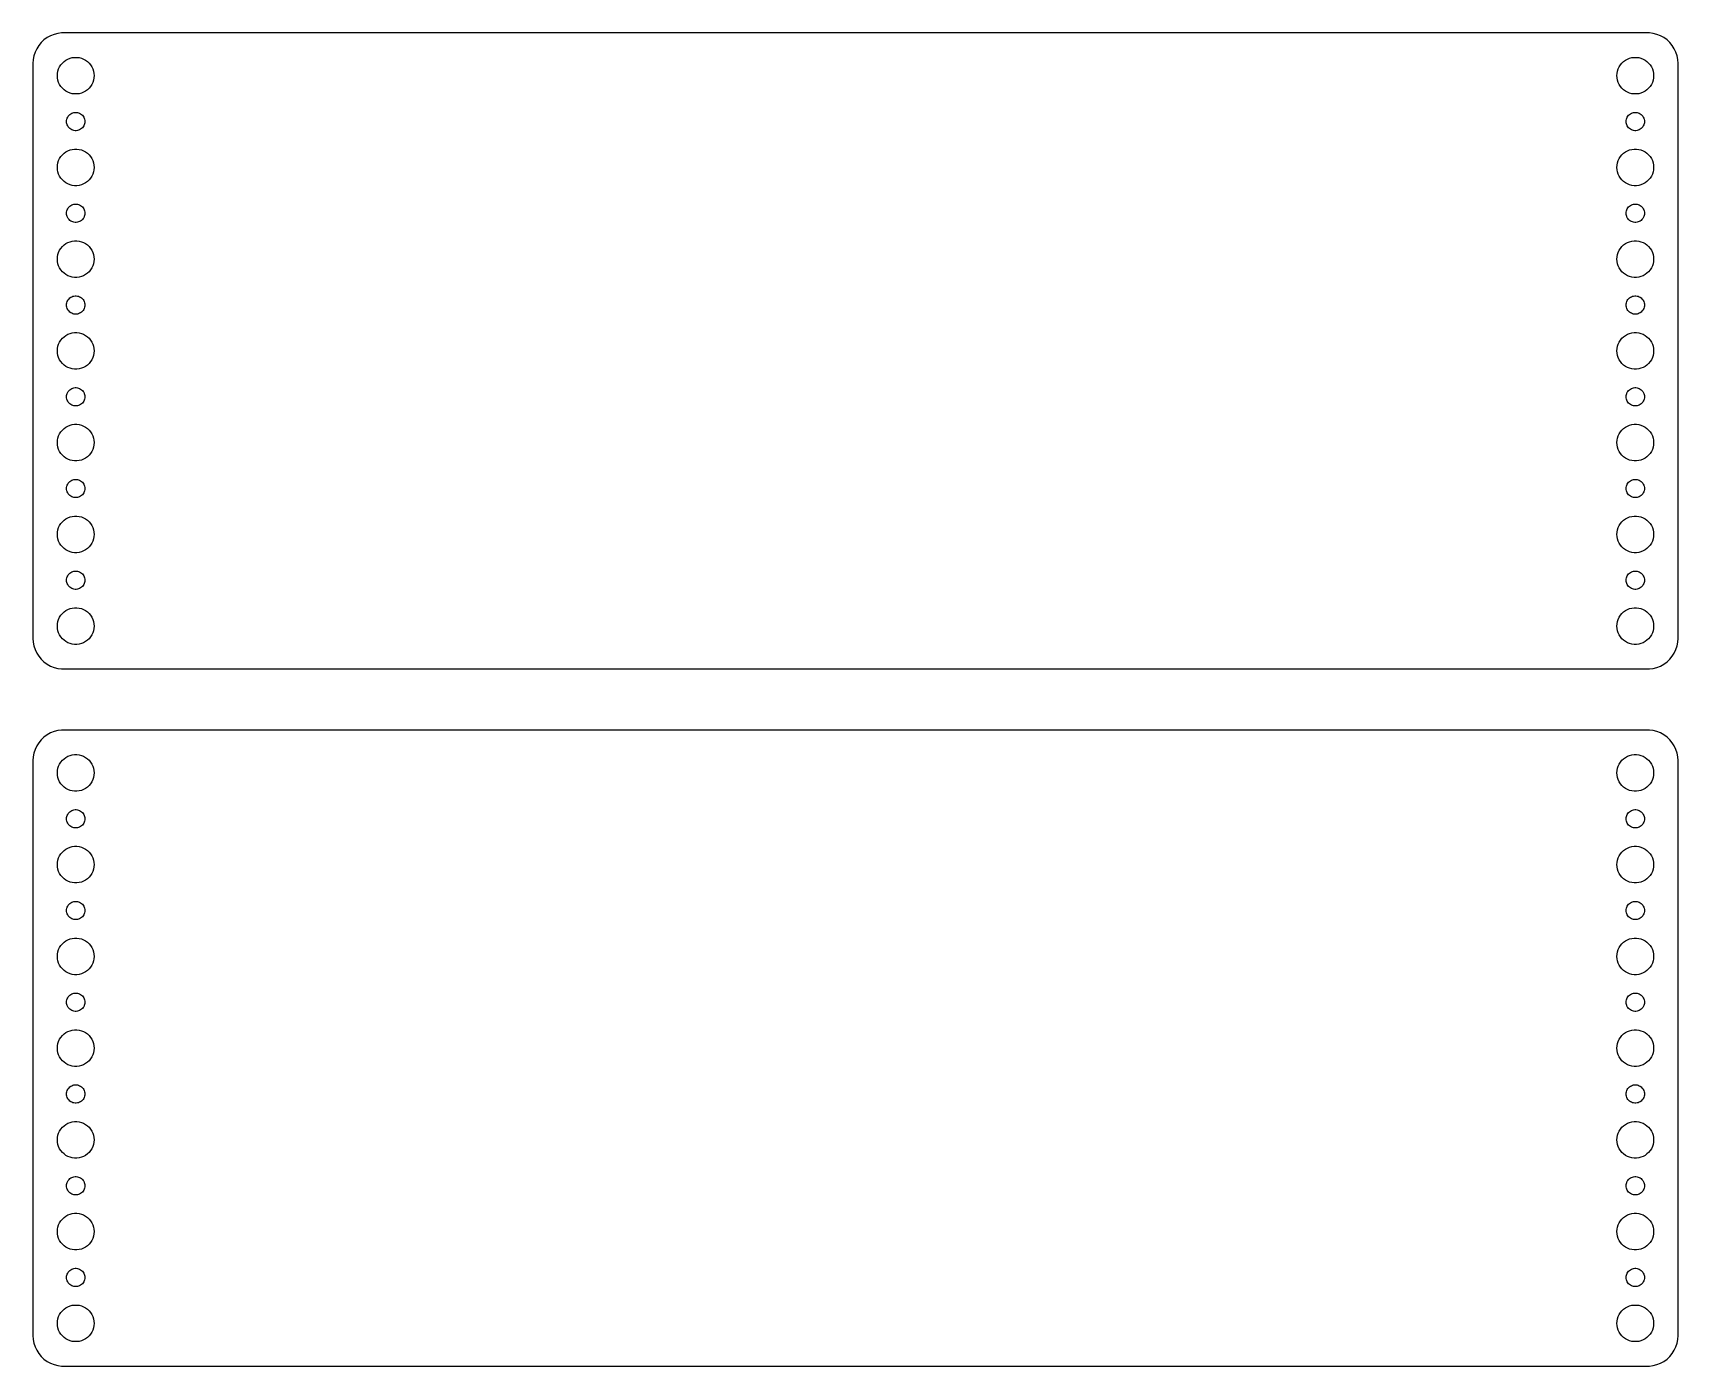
# Model space of a CAD drawing. Header units: metres. Extents: x -134 to 134, y 62 to 280.
import ezdxf

# ---------------------------------------------------------------- set-up
doc = ezdxf.new("R2010")
doc.units = ezdxf.units.M

msp = doc.modelspace()

# ---------------------------------------------------------------- linework, layer by layer
for p, q in [((-130.437, 279.911), (-131.045, 279.755)), ((-129.814, 279.99), (-130.437, 279.911)), ((129.814, 279.99), (-129.814, 279.99)), ((130.437, 279.911), (129.814, 279.99)), ((131.045, 279.755), (130.437, 279.911)), ((-133.882, 277.409), (-134.149, 276.841)), ((-133.545, 277.939), (-133.882, 277.409)), ((-133.145, 278.423), (-133.545, 277.939)), ((-132.687, 278.853), (-133.145, 278.423)), ((-132.179, 279.222), (-132.687, 278.853)), ((-131.629, 279.524), (-132.179, 279.222)), ((-131.045, 279.755), (-131.629, 279.524)), ((131.629, 279.524), (131.045, 279.755)), ((132.179, 279.222), (131.629, 279.524)), ((132.687, 278.853), (132.179, 279.222)), ((133.145, 278.423), (132.687, 278.853)), ((133.545, 277.939), (133.145, 278.423)), ((133.882, 277.409), (133.545, 277.939)), ((134.149, 276.841), (133.882, 277.409)), ((-134.461, 275.627), (-134.5, 275)), ((-134.5, 275), (-134.5, 181)), ((-134.343, 276.243), (-134.461, 275.627)), ((-134.149, 276.841), (-134.343, 276.243)), ((-130.289, 274.104), (-130.129, 274.445)), ((-130.129, 274.445), (-129.927, 274.763)), ((-129.927, 274.763), (-129.687, 275.054)), ((-129.687, 275.054), (-129.412, 275.312)), ((-129.412, 275.312), (-129.107, 275.533)), ((-129.107, 275.533), (-128.777, 275.714)), ((-128.777, 275.714), (-128.427, 275.853)), ((-128.427, 275.853), (-128.062, 275.947)), ((-128.062, 275.947), (-127.688, 275.994)), ((-127.688, 275.994), (-127.312, 275.994)), ((-127.312, 275.994), (-126.938, 275.947)), ((-126.938, 275.947), (-126.573, 275.853)), ((-126.573, 275.853), (-126.223, 275.714)), ((-126.223, 275.714), (-125.893, 275.533)), ((-125.893, 275.533), (-125.588, 275.312)), ((-125.588, 275.312), (-125.313, 275.054)), ((-125.313, 275.054), (-125.073, 274.763)), ((-125.073, 274.763), (-124.871, 274.445)), ((-124.871, 274.445), (-124.711, 274.104)), ((124.711, 274.104), (124.871, 274.445)), ((124.871, 274.445), (125.073, 274.763)), ((125.073, 274.763), (125.313, 275.054)), ((125.313, 275.054), (125.588, 275.312)), ((125.588, 275.312), (125.893, 275.533)), ((125.893, 275.533), (126.223, 275.714)), ((126.223, 275.714), (126.573, 275.853)), ((126.573, 275.853), (126.938, 275.947)), ((126.938, 275.947), (127.312, 275.994)), ((127.312, 275.994), (127.688, 275.994)), ((127.688, 275.994), (128.062, 275.947)), ((128.062, 275.947), (128.427, 275.853)), ((128.427, 275.853), (128.777, 275.714)), ((128.777, 275.714), (129.107, 275.533)), ((129.107, 275.533), (129.412, 275.312)), ((129.412, 275.312), (129.687, 275.054)), ((129.687, 275.054), (129.927, 274.763)), ((129.927, 274.763), (130.129, 274.445)), ((130.129, 274.445), (130.289, 274.104)), ((134.343, 276.243), (134.149, 276.841)), ((134.461, 275.627), (134.343, 276.243)), ((134.5, 275), (134.461, 275.627)), ((134.5, 181), (134.5, 275)), ((-130.5, 273), (-130.476, 273.376)), ((-130.476, 272.624), (-130.5, 273)), ((-130.476, 273.376), (-130.406, 273.746)), ((-130.406, 272.254), (-130.476, 272.624)), ((-130.406, 273.746), (-130.289, 274.104)), ((-130.289, 271.896), (-130.406, 272.254)), ((-130.129, 271.555), (-130.289, 271.896)), ((-124.711, 271.896), (-124.871, 271.555)), ((-124.711, 274.104), (-124.594, 273.746)), ((-124.594, 272.254), (-124.711, 271.896)), ((-124.594, 273.746), (-124.524, 273.376)), ((-124.524, 272.624), (-124.594, 272.254)), ((-124.524, 273.376), (-124.5, 273)), ((-124.5, 273), (-124.524, 272.624)), ((124.5, 273), (124.524, 273.376)), ((124.524, 272.624), (124.5, 273)), ((124.524, 273.376), (124.594, 273.746)), ((124.594, 272.254), (124.524, 272.624)), ((124.594, 273.746), (124.711, 274.104)), ((124.711, 271.896), (124.594, 272.254)), ((124.871, 271.555), (124.711, 271.896)), ((130.289, 271.896), (130.129, 271.555)), ((130.289, 274.104), (130.406, 273.746)), ((130.406, 272.254), (130.289, 271.896)), ((130.406, 273.746), (130.476, 273.376)), ((130.476, 272.624), (130.406, 272.254)), ((130.476, 273.376), (130.5, 273)), ((130.5, 273), (130.476, 272.624)), ((-129.927, 271.237), (-130.129, 271.555)), ((-129.687, 270.946), (-129.927, 271.237)), ((-129.412, 270.688), (-129.687, 270.946)), ((-129.107, 270.467), (-129.412, 270.688)), ((-128.777, 270.286), (-129.107, 270.467)), ((-128.427, 270.147), (-128.777, 270.286)), ((-128.062, 270.053), (-128.427, 270.147)), ((-127.688, 270.006), (-128.062, 270.053)), ((-127.312, 270.006), (-127.688, 270.006)), ((-126.938, 270.053), (-127.312, 270.006)), ((-126.573, 270.147), (-126.938, 270.053)), ((-126.223, 270.286), (-126.573, 270.147)), ((-125.893, 270.467), (-126.223, 270.286)), ((-125.588, 270.688), (-125.893, 270.467)), ((-125.313, 270.946), (-125.588, 270.688)), ((-125.073, 271.237), (-125.313, 270.946)), ((-124.871, 271.555), (-125.073, 271.237)), ((125.073, 271.237), (124.871, 271.555)), ((125.313, 270.946), (125.073, 271.237)), ((125.588, 270.688), (125.313, 270.946)), ((125.893, 270.467), (125.588, 270.688)), ((126.223, 270.286), (125.893, 270.467)), ((126.573, 270.147), (126.223, 270.286)), ((126.938, 270.053), (126.573, 270.147)), ((127.312, 270.006), (126.938, 270.053)), ((127.688, 270.006), (127.312, 270.006)), ((128.062, 270.053), (127.688, 270.006)), ((128.427, 270.147), (128.062, 270.053)), ((128.777, 270.286), (128.427, 270.147)), ((129.107, 270.467), (128.777, 270.286)), ((129.412, 270.688), (129.107, 270.467)), ((129.687, 270.946), (129.412, 270.688)), ((129.927, 271.237), (129.687, 270.946)), ((130.129, 271.555), (129.927, 271.237)), ((-128.814, 266.223), (-128.714, 266.382)), ((-128.714, 266.382), (-128.593, 266.527)), ((-128.593, 266.527), (-128.456, 266.656)), ((-128.456, 266.656), (-128.304, 266.766)), ((-128.304, 266.766), (-128.139, 266.857)), ((-128.139, 266.857), (-127.964, 266.927)), ((-127.964, 266.927), (-127.781, 266.973)), ((-127.781, 266.973), (-127.594, 266.997)), ((-127.594, 266.997), (-127.406, 266.997)), ((-127.406, 266.997), (-127.219, 266.973)), ((-127.219, 266.973), (-127.036, 266.927)), ((-127.036, 266.927), (-126.861, 266.857)), ((-126.861, 266.857), (-126.696, 266.766)), ((-126.696, 266.766), (-126.544, 266.656)), ((-126.544, 266.656), (-126.407, 266.527)), ((-126.407, 266.527), (-126.286, 266.382)), ((-126.286, 266.382), (-126.186, 266.223)), ((126.186, 266.223), (126.286, 266.382)), ((126.286, 266.382), (126.407, 266.527)), ((126.407, 266.527), (126.544, 266.656)), ((126.544, 266.656), (126.696, 266.766)), ((126.696, 266.766), (126.861, 266.857)), ((126.861, 266.857), (127.036, 266.927)), ((127.036, 266.927), (127.219, 266.973)), ((127.219, 266.973), (127.406, 266.997)), ((127.406, 266.997), (127.594, 266.997)), ((127.594, 266.997), (127.781, 266.973)), ((127.781, 266.973), (127.964, 266.927)), ((127.964, 266.927), (128.139, 266.857)), ((128.139, 266.857), (128.304, 266.766)), ((128.304, 266.766), (128.456, 266.656)), ((128.456, 266.656), (128.593, 266.527)), ((128.593, 266.527), (128.714, 266.382)), ((128.714, 266.382), (128.814, 266.223)), ((-129, 265.5), (-128.988, 265.688)), ((-128.988, 265.312), (-129, 265.5)), ((-128.988, 265.688), (-128.953, 265.873)), ((-128.953, 265.127), (-128.988, 265.312)), ((-128.953, 265.873), (-128.895, 266.052)), ((-128.895, 264.948), (-128.953, 265.127)), ((-128.895, 266.052), (-128.814, 266.223)), ((-128.814, 264.777), (-128.895, 264.948)), ((-128.714, 264.618), (-128.814, 264.777)), ((-128.593, 264.473), (-128.714, 264.618)), ((-128.456, 264.344), (-128.593, 264.473)), ((-128.304, 264.234), (-128.456, 264.344)), ((-128.139, 264.143), (-128.304, 264.234)), ((-127.964, 264.073), (-128.139, 264.143)), ((-127.781, 264.027), (-127.964, 264.073)), ((-127.594, 264.003), (-127.781, 264.027)), ((-127.406, 264.003), (-127.594, 264.003)), ((-127.219, 264.027), (-127.406, 264.003)), ((-127.036, 264.073), (-127.219, 264.027)), ((-126.861, 264.143), (-127.036, 264.073)), ((-126.696, 264.234), (-126.861, 264.143)), ((-126.544, 264.344), (-126.696, 264.234)), ((-126.407, 264.473), (-126.544, 264.344)), ((-126.286, 264.618), (-126.407, 264.473)), ((-126.186, 264.777), (-126.286, 264.618)), ((-126.186, 266.223), (-126.105, 266.052)), ((-126.105, 264.948), (-126.186, 264.777)), ((-126.105, 266.052), (-126.047, 265.873)), ((-126.047, 265.127), (-126.105, 264.948)), ((-126.047, 265.873), (-126.012, 265.688)), ((-126.012, 265.312), (-126.047, 265.127)), ((-126.012, 265.688), (-126, 265.5)), ((-126, 265.5), (-126.012, 265.312)), ((126, 265.5), (126.012, 265.688)), ((126.012, 265.312), (126, 265.5)), ((126.012, 265.688), (126.047, 265.873)), ((126.047, 265.127), (126.012, 265.312)), ((126.047, 265.873), (126.105, 266.052)), ((126.105, 264.948), (126.047, 265.127)), ((126.105, 266.052), (126.186, 266.223)), ((126.186, 264.777), (126.105, 264.948)), ((126.286, 264.618), (126.186, 264.777)), ((126.407, 264.473), (126.286, 264.618)), ((126.544, 264.344), (126.407, 264.473)), ((126.696, 264.234), (126.544, 264.344)), ((126.861, 264.143), (126.696, 264.234)), ((127.036, 264.073), (126.861, 264.143)), ((127.219, 264.027), (127.036, 264.073)), ((127.406, 264.003), (127.219, 264.027)), ((127.594, 264.003), (127.406, 264.003)), ((127.781, 264.027), (127.594, 264.003)), ((127.964, 264.073), (127.781, 264.027)), ((128.139, 264.143), (127.964, 264.073)), ((128.304, 264.234), (128.139, 264.143)), ((128.456, 264.344), (128.304, 264.234)), ((128.593, 264.473), (128.456, 264.344)), ((128.714, 264.618), (128.593, 264.473)), ((128.814, 264.777), (128.714, 264.618)), ((128.814, 266.223), (128.895, 266.052)), ((128.895, 264.948), (128.814, 264.777)), ((128.895, 266.052), (128.953, 265.873)), ((128.953, 265.127), (128.895, 264.948)), ((128.953, 265.873), (128.988, 265.688)), ((128.988, 265.312), (128.953, 265.127)), ((128.988, 265.688), (129, 265.5)), ((129, 265.5), (128.988, 265.312)), ((-128.427, 260.853), (-128.062, 260.947)), ((-128.062, 260.947), (-127.688, 260.994)), ((-127.688, 260.994), (-127.312, 260.994)), ((-127.312, 260.994), (-126.938, 260.947)), ((-126.938, 260.947), (-126.573, 260.853)), ((126.573, 260.853), (126.938, 260.947)), ((126.938, 260.947), (127.312, 260.994)), ((127.312, 260.994), (127.688, 260.994)), ((127.688, 260.994), (128.062, 260.947)), ((128.062, 260.947), (128.427, 260.853)), ((-130.5, 258), (-130.476, 258.376)), ((-130.476, 258.376), (-130.406, 258.746)), ((-130.406, 258.746), (-130.289, 259.104)), ((-130.289, 259.104), (-130.129, 259.445)), ((-130.129, 259.445), (-129.927, 259.763)), ((-129.927, 259.763), (-129.687, 260.054)), ((-129.687, 260.054), (-129.412, 260.312)), ((-129.412, 260.312), (-129.107, 260.533)), ((-129.107, 260.533), (-128.777, 260.714)), ((-128.777, 260.714), (-128.427, 260.853)), ((-126.573, 260.853), (-126.223, 260.714)), ((-126.223, 260.714), (-125.893, 260.533)), ((-125.893, 260.533), (-125.588, 260.312)), ((-125.588, 260.312), (-125.313, 260.054)), ((-125.313, 260.054), (-125.073, 259.763)), ((-125.073, 259.763), (-124.871, 259.445)), ((-124.871, 259.445), (-124.711, 259.104)), ((-124.711, 259.104), (-124.594, 258.746)), ((-124.594, 258.746), (-124.524, 258.376)), ((-124.524, 258.376), (-124.5, 258)), ((124.5, 258), (124.524, 258.376)), ((124.524, 258.376), (124.594, 258.746)), ((124.594, 258.746), (124.711, 259.104)), ((124.711, 259.104), (124.871, 259.445)), ((124.871, 259.445), (125.073, 259.763)), ((125.073, 259.763), (125.313, 260.054)), ((125.313, 260.054), (125.588, 260.312)), ((125.588, 260.312), (125.893, 260.533)), ((125.893, 260.533), (126.223, 260.714)), ((126.223, 260.714), (126.573, 260.853)), ((128.427, 260.853), (128.777, 260.714)), ((128.777, 260.714), (129.107, 260.533)), ((129.107, 260.533), (129.412, 260.312)), ((129.412, 260.312), (129.687, 260.054)), ((129.687, 260.054), (129.927, 259.763)), ((129.927, 259.763), (130.129, 259.445)), ((130.129, 259.445), (130.289, 259.104)), ((130.289, 259.104), (130.406, 258.746)), ((130.406, 258.746), (130.476, 258.376)), ((130.476, 258.376), (130.5, 258)), ((-130.476, 257.624), (-130.5, 258)), ((-130.406, 257.254), (-130.476, 257.624)), ((-130.289, 256.896), (-130.406, 257.254)), ((-130.129, 256.555), (-130.289, 256.896)), ((-129.927, 256.237), (-130.129, 256.555)), ((-129.687, 255.946), (-129.927, 256.237)), ((-129.412, 255.688), (-129.687, 255.946)), ((-129.107, 255.467), (-129.412, 255.688)), ((-125.588, 255.688), (-125.893, 255.467)), ((-125.313, 255.946), (-125.588, 255.688)), ((-125.073, 256.237), (-125.313, 255.946)), ((-124.871, 256.555), (-125.073, 256.237)), ((-124.711, 256.896), (-124.871, 256.555)), ((-124.594, 257.254), (-124.711, 256.896)), ((-124.524, 257.624), (-124.594, 257.254)), ((-124.5, 258), (-124.524, 257.624)), ((124.524, 257.624), (124.5, 258)), ((124.594, 257.254), (124.524, 257.624)), ((124.711, 256.896), (124.594, 257.254)), ((124.871, 256.555), (124.711, 256.896)), ((125.073, 256.237), (124.871, 256.555)), ((125.313, 255.946), (125.073, 256.237)), ((125.588, 255.688), (125.313, 255.946)), ((125.893, 255.467), (125.588, 255.688)), ((129.412, 255.688), (129.107, 255.467)), ((129.687, 255.946), (129.412, 255.688)), ((129.927, 256.237), (129.687, 255.946)), ((130.129, 256.555), (129.927, 256.237)), ((130.289, 256.896), (130.129, 256.555)), ((130.406, 257.254), (130.289, 256.896)), ((130.476, 257.624), (130.406, 257.254)), ((130.5, 258), (130.476, 257.624)), ((-128.777, 255.286), (-129.107, 255.467)), ((-128.427, 255.147), (-128.777, 255.286)), ((-128.062, 255.053), (-128.427, 255.147)), ((-127.688, 255.006), (-128.062, 255.053)), ((-127.312, 255.006), (-127.688, 255.006)), ((-126.938, 255.053), (-127.312, 255.006)), ((-126.573, 255.147), (-126.938, 255.053)), ((-126.223, 255.286), (-126.573, 255.147)), ((-125.893, 255.467), (-126.223, 255.286)), ((126.223, 255.286), (125.893, 255.467)), ((126.573, 255.147), (126.223, 255.286)), ((126.938, 255.053), (126.573, 255.147)), ((127.312, 255.006), (126.938, 255.053)), ((127.688, 255.006), (127.312, 255.006)), ((128.062, 255.053), (127.688, 255.006)), ((128.427, 255.147), (128.062, 255.053)), ((128.777, 255.286), (128.427, 255.147)), ((129.107, 255.467), (128.777, 255.286)), ((-129, 250.5), (-128.988, 250.688)), ((-128.988, 250.312), (-129, 250.5)), ((-128.988, 250.688), (-128.953, 250.873)), ((-128.953, 250.127), (-128.988, 250.312)), ((-128.953, 250.873), (-128.895, 251.052)), ((-128.895, 251.052), (-128.814, 251.223)), ((-128.814, 251.223), (-128.714, 251.382)), ((-128.714, 251.382), (-128.593, 251.527)), ((-128.593, 251.527), (-128.456, 251.656)), ((-128.456, 251.656), (-128.304, 251.766)), ((-128.304, 251.766), (-128.139, 251.857)), ((-128.139, 251.857), (-127.964, 251.927)), ((-127.964, 251.927), (-127.781, 251.973)), ((-127.781, 251.973), (-127.594, 251.997)), ((-127.594, 251.997), (-127.406, 251.997)), ((-127.406, 251.997), (-127.219, 251.973)), ((-127.219, 251.973), (-127.036, 251.927)), ((-127.036, 251.927), (-126.861, 251.857)), ((-126.861, 251.857), (-126.696, 251.766)), ((-126.696, 251.766), (-126.544, 251.656)), ((-126.544, 251.656), (-126.407, 251.527)), ((-126.407, 251.527), (-126.286, 251.382)), ((-126.286, 251.382), (-126.186, 251.223)), ((-126.186, 251.223), (-126.105, 251.052)), ((-126.105, 251.052), (-126.047, 250.873)), ((-126.047, 250.873), (-126.012, 250.688)), ((-126.012, 250.312), (-126.047, 250.127)), ((-126.012, 250.688), (-126, 250.5)), ((-126, 250.5), (-126.012, 250.312)), ((126, 250.5), (126.012, 250.688)), ((126.012, 250.312), (126, 250.5)), ((126.012, 250.688), (126.047, 250.873)), ((126.047, 250.127), (126.012, 250.312)), ((126.047, 250.873), (126.105, 251.052)), ((126.105, 251.052), (126.186, 251.223)), ((126.186, 251.223), (126.286, 251.382)), ((126.286, 251.382), (126.407, 251.527)), ((126.407, 251.527), (126.544, 251.656)), ((126.544, 251.656), (126.696, 251.766)), ((126.696, 251.766), (126.861, 251.857)), ((126.861, 251.857), (127.036, 251.927)), ((127.036, 251.927), (127.219, 251.973)), ((127.219, 251.973), (127.406, 251.997)), ((127.406, 251.997), (127.594, 251.997)), ((127.594, 251.997), (127.781, 251.973)), ((127.781, 251.973), (127.964, 251.927)), ((127.964, 251.927), (128.139, 251.857)), ((128.139, 251.857), (128.304, 251.766)), ((128.304, 251.766), (128.456, 251.656)), ((128.456, 251.656), (128.593, 251.527)), ((128.593, 251.527), (128.714, 251.382)), ((128.714, 251.382), (128.814, 251.223)), ((128.814, 251.223), (128.895, 251.052)), ((128.895, 251.052), (128.953, 250.873)), ((128.953, 250.873), (128.988, 250.688)), ((128.988, 250.312), (128.953, 250.127)), ((128.988, 250.688), (129, 250.5)), ((129, 250.5), (128.988, 250.312)), ((-128.895, 249.948), (-128.953, 250.127)), ((-128.814, 249.777), (-128.895, 249.948)), ((-128.714, 249.618), (-128.814, 249.777)), ((-128.593, 249.473), (-128.714, 249.618)), ((-128.456, 249.344), (-128.593, 249.473)), ((-128.304, 249.234), (-128.456, 249.344)), ((-128.139, 249.143), (-128.304, 249.234)), ((-127.964, 249.073), (-128.139, 249.143)), ((-127.781, 249.027), (-127.964, 249.073)), ((-127.594, 249.003), (-127.781, 249.027)), ((-127.406, 249.003), (-127.594, 249.003)), ((-127.219, 249.027), (-127.406, 249.003)), ((-127.036, 249.073), (-127.219, 249.027)), ((-126.861, 249.143), (-127.036, 249.073)), ((-126.696, 249.234), (-126.861, 249.143)), ((-126.544, 249.344), (-126.696, 249.234)), ((-126.407, 249.473), (-126.544, 249.344)), ((-126.286, 249.618), (-126.407, 249.473)), ((-126.186, 249.777), (-126.286, 249.618)), ((-126.105, 249.948), (-126.186, 249.777)), ((-126.047, 250.127), (-126.105, 249.948)), ((126.105, 249.948), (126.047, 250.127)), ((126.186, 249.777), (126.105, 249.948)), ((126.286, 249.618), (126.186, 249.777)), ((126.407, 249.473), (126.286, 249.618)), ((126.544, 249.344), (126.407, 249.473)), ((126.696, 249.234), (126.544, 249.344)), ((126.861, 249.143), (126.696, 249.234)), ((127.036, 249.073), (126.861, 249.143)), ((127.219, 249.027), (127.036, 249.073)), ((127.406, 249.003), (127.219, 249.027)), ((127.594, 249.003), (127.406, 249.003)), ((127.781, 249.027), (127.594, 249.003)), ((127.964, 249.073), (127.781, 249.027)), ((128.139, 249.143), (127.964, 249.073)), ((128.304, 249.234), (128.139, 249.143)), ((128.456, 249.344), (128.304, 249.234)), ((128.593, 249.473), (128.456, 249.344)), ((128.714, 249.618), (128.593, 249.473)), ((128.814, 249.777), (128.714, 249.618)), ((128.895, 249.948), (128.814, 249.777)), ((128.953, 250.127), (128.895, 249.948)), ((-129.927, 244.763), (-129.687, 245.054)), ((-129.687, 245.054), (-129.412, 245.312)), ((-129.412, 245.312), (-129.107, 245.533)), ((-129.107, 245.533), (-128.777, 245.714)), ((-128.777, 245.714), (-128.427, 245.853)), ((-128.427, 245.853), (-128.062, 245.947)), ((-128.062, 245.947), (-127.688, 245.994)), ((-127.688, 245.994), (-127.312, 245.994)), ((-127.312, 245.994), (-126.938, 245.947)), ((-126.938, 245.947), (-126.573, 245.853)), ((-126.573, 245.853), (-126.223, 245.714)), ((-126.223, 245.714), (-125.893, 245.533)), ((-125.893, 245.533), (-125.588, 245.312)), ((-125.588, 245.312), (-125.313, 245.054)), ((-125.313, 245.054), (-125.073, 244.763)), ((125.073, 244.763), (125.313, 245.054)), ((125.313, 245.054), (125.588, 245.312)), ((125.588, 245.312), (125.893, 245.533)), ((125.893, 245.533), (126.223, 245.714)), ((126.223, 245.714), (126.573, 245.853)), ((126.573, 245.853), (126.938, 245.947)), ((126.938, 245.947), (127.312, 245.994)), ((127.312, 245.994), (127.688, 245.994)), ((127.688, 245.994), (128.062, 245.947)), ((128.062, 245.947), (128.427, 245.853)), ((128.427, 245.853), (128.777, 245.714)), ((128.777, 245.714), (129.107, 245.533)), ((129.107, 245.533), (129.412, 245.312)), ((129.412, 245.312), (129.687, 245.054)), ((129.687, 245.054), (129.927, 244.763)), ((-130.5, 243), (-130.476, 243.376)), ((-130.476, 242.624), (-130.5, 243)), ((-130.476, 243.376), (-130.406, 243.746)), ((-130.406, 242.254), (-130.476, 242.624)), ((-130.406, 243.746), (-130.289, 244.104)), ((-130.289, 241.896), (-130.406, 242.254)), ((-130.289, 244.104), (-130.129, 244.445)), ((-130.129, 244.445), (-129.927, 244.763)), ((-125.073, 244.763), (-124.871, 244.445)), ((-124.871, 244.445), (-124.711, 244.104)), ((-124.711, 244.104), (-124.594, 243.746)), ((-124.594, 242.254), (-124.711, 241.896)), ((-124.594, 243.746), (-124.524, 243.376)), ((-124.524, 242.624), (-124.594, 242.254)), ((-124.524, 243.376), (-124.5, 243)), ((-124.5, 243), (-124.524, 242.624)), ((124.5, 243), (124.524, 243.376)), ((124.524, 242.624), (124.5, 243)), ((124.524, 243.376), (124.594, 243.746)), ((124.594, 242.254), (124.524, 242.624)), ((124.594, 243.746), (124.711, 244.104)), ((124.711, 241.896), (124.594, 242.254)), ((124.711, 244.104), (124.871, 244.445)), ((124.871, 244.445), (125.073, 244.763)), ((129.927, 244.763), (130.129, 244.445)), ((130.129, 244.445), (130.289, 244.104)), ((130.289, 244.104), (130.406, 243.746)), ((130.406, 242.254), (130.289, 241.896)), ((130.406, 243.746), (130.476, 243.376)), ((130.476, 242.624), (130.406, 242.254)), ((130.476, 243.376), (130.5, 243)), ((130.5, 243), (130.476, 242.624)), ((-130.129, 241.555), (-130.289, 241.896)), ((-129.927, 241.237), (-130.129, 241.555)), ((-129.687, 240.946), (-129.927, 241.237)), ((-129.412, 240.688), (-129.687, 240.946)), ((-129.107, 240.467), (-129.412, 240.688)), ((-128.777, 240.286), (-129.107, 240.467)), ((-128.427, 240.147), (-128.777, 240.286)), ((-128.062, 240.053), (-128.427, 240.147)), ((-127.688, 240.006), (-128.062, 240.053)), ((-127.312, 240.006), (-127.688, 240.006)), ((-126.938, 240.053), (-127.312, 240.006)), ((-126.573, 240.147), (-126.938, 240.053)), ((-126.223, 240.286), (-126.573, 240.147)), ((-125.893, 240.467), (-126.223, 240.286)), ((-125.588, 240.688), (-125.893, 240.467)), ((-125.313, 240.946), (-125.588, 240.688)), ((-125.073, 241.237), (-125.313, 240.946)), ((-124.871, 241.555), (-125.073, 241.237)), ((-124.711, 241.896), (-124.871, 241.555)), ((124.871, 241.555), (124.711, 241.896)), ((125.073, 241.237), (124.871, 241.555)), ((125.313, 240.946), (125.073, 241.237)), ((125.588, 240.688), (125.313, 240.946)), ((125.893, 240.467), (125.588, 240.688)), ((126.223, 240.286), (125.893, 240.467)), ((126.573, 240.147), (126.223, 240.286)), ((126.938, 240.053), (126.573, 240.147)), ((127.312, 240.006), (126.938, 240.053)), ((127.688, 240.006), (127.312, 240.006)), ((128.062, 240.053), (127.688, 240.006)), ((128.427, 240.147), (128.062, 240.053)), ((128.777, 240.286), (128.427, 240.147)), ((129.107, 240.467), (128.777, 240.286)), ((129.412, 240.688), (129.107, 240.467)), ((129.687, 240.946), (129.412, 240.688)), ((129.927, 241.237), (129.687, 240.946)), ((130.129, 241.555), (129.927, 241.237)), ((130.289, 241.896), (130.129, 241.555)), ((-128.456, 236.656), (-128.304, 236.766)), ((-128.304, 236.766), (-128.139, 236.857)), ((-128.139, 236.857), (-127.964, 236.927)), ((-127.964, 236.927), (-127.781, 236.973)), ((-127.781, 236.973), (-127.594, 236.997)), ((-127.594, 236.997), (-127.406, 236.997)), ((-127.406, 236.997), (-127.219, 236.973)), ((-127.219, 236.973), (-127.036, 236.927)), ((-127.036, 236.927), (-126.861, 236.857)), ((-126.861, 236.857), (-126.696, 236.766)), ((-126.696, 236.766), (-126.544, 236.656)), ((126.544, 236.656), (126.696, 236.766)), ((126.696, 236.766), (126.861, 236.857)), ((126.861, 236.857), (127.036, 236.927)), ((127.036, 236.927), (127.219, 236.973)), ((127.219, 236.973), (127.406, 236.997)), ((127.406, 236.997), (127.594, 236.997)), ((127.594, 236.997), (127.781, 236.973)), ((127.781, 236.973), (127.964, 236.927)), ((127.964, 236.927), (128.139, 236.857)), ((128.139, 236.857), (128.304, 236.766)), ((128.304, 236.766), (128.456, 236.656)), ((-129, 235.5), (-128.988, 235.688)), ((-128.988, 235.312), (-129, 235.5)), ((-128.988, 235.688), (-128.953, 235.873)), ((-128.953, 235.127), (-128.988, 235.312)), ((-128.953, 235.873), (-128.895, 236.052)), ((-128.895, 234.948), (-128.953, 235.127)), ((-128.895, 236.052), (-128.814, 236.223)), ((-128.814, 234.777), (-128.895, 234.948)), ((-128.814, 236.223), (-128.714, 236.382)), ((-128.714, 234.618), (-128.814, 234.777)), ((-128.714, 236.382), (-128.593, 236.527)), ((-128.593, 234.473), (-128.714, 234.618)), ((-128.593, 236.527), (-128.456, 236.656)), ((-128.456, 234.344), (-128.593, 234.473)), ((-128.304, 234.234), (-128.456, 234.344)), ((-128.139, 234.143), (-128.304, 234.234)), ((-127.964, 234.073), (-128.139, 234.143)), ((-127.781, 234.027), (-127.964, 234.073)), ((-127.036, 234.073), (-127.219, 234.027)), ((-126.861, 234.143), (-127.036, 234.073)), ((-126.696, 234.234), (-126.861, 234.143)), ((-126.544, 234.344), (-126.696, 234.234)), ((-126.544, 236.656), (-126.407, 236.527)), ((-126.407, 234.473), (-126.544, 234.344)), ((-126.407, 236.527), (-126.286, 236.382)), ((-126.286, 234.618), (-126.407, 234.473)), ((-126.286, 236.382), (-126.186, 236.223)), ((-126.186, 234.777), (-126.286, 234.618)), ((-126.186, 236.223), (-126.105, 236.052)), ((-126.105, 234.948), (-126.186, 234.777)), ((-126.105, 236.052), (-126.047, 235.873)), ((-126.047, 235.127), (-126.105, 234.948)), ((-126.047, 235.873), (-126.012, 235.688)), ((-126.012, 235.312), (-126.047, 235.127)), ((-126.012, 235.688), (-126, 235.5)), ((-126, 235.5), (-126.012, 235.312)), ((126, 235.5), (126.012, 235.688)), ((126.012, 235.312), (126, 235.5)), ((126.012, 235.688), (126.047, 235.873)), ((126.047, 235.127), (126.012, 235.312)), ((126.047, 235.873), (126.105, 236.052)), ((126.105, 234.948), (126.047, 235.127)), ((126.105, 236.052), (126.186, 236.223)), ((126.186, 234.777), (126.105, 234.948)), ((126.186, 236.223), (126.286, 236.382)), ((126.286, 234.618), (126.186, 234.777)), ((126.286, 236.382), (126.407, 236.527)), ((126.407, 234.473), (126.286, 234.618)), ((126.407, 236.527), (126.544, 236.656)), ((126.544, 234.344), (126.407, 234.473)), ((126.696, 234.234), (126.544, 234.344)), ((126.861, 234.143), (126.696, 234.234)), ((127.036, 234.073), (126.861, 234.143)), ((127.219, 234.027), (127.036, 234.073)), ((127.964, 234.073), (127.781, 234.027)), ((128.139, 234.143), (127.964, 234.073)), ((128.304, 234.234), (128.139, 234.143)), ((128.456, 234.344), (128.304, 234.234)), ((128.456, 236.656), (128.593, 236.527)), ((128.593, 234.473), (128.456, 234.344)), ((128.593, 236.527), (128.714, 236.382)), ((128.714, 234.618), (128.593, 234.473)), ((128.714, 236.382), (128.814, 236.223)), ((128.814, 234.777), (128.714, 234.618)), ((128.814, 236.223), (128.895, 236.052)), ((128.895, 234.948), (128.814, 234.777)), ((128.895, 236.052), (128.953, 235.873)), ((128.953, 235.127), (128.895, 234.948)), ((128.953, 235.873), (128.988, 235.688)), ((128.988, 235.312), (128.953, 235.127)), ((128.988, 235.688), (129, 235.5)), ((129, 235.5), (128.988, 235.312)), ((-127.594, 234.003), (-127.781, 234.027)), ((-127.406, 234.003), (-127.594, 234.003)), ((-127.219, 234.027), (-127.406, 234.003)), ((127.406, 234.003), (127.219, 234.027)), ((127.594, 234.003), (127.406, 234.003)), ((127.781, 234.027), (127.594, 234.003)), ((-130.476, 228.376), (-130.406, 228.746)), ((-130.406, 228.746), (-130.289, 229.104)), ((-130.289, 229.104), (-130.129, 229.445)), ((-130.129, 229.445), (-129.927, 229.763)), ((-129.927, 229.763), (-129.687, 230.054)), ((-129.687, 230.054), (-129.412, 230.312)), ((-129.412, 230.312), (-129.107, 230.533)), ((-129.107, 230.533), (-128.777, 230.714)), ((-128.777, 230.714), (-128.427, 230.853)), ((-128.427, 230.853), (-128.062, 230.947)), ((-128.062, 230.947), (-127.688, 230.994)), ((-127.688, 230.994), (-127.312, 230.994)), ((-127.312, 230.994), (-126.938, 230.947)), ((-126.938, 230.947), (-126.573, 230.853)), ((-126.573, 230.853), (-126.223, 230.714)), ((-126.223, 230.714), (-125.893, 230.533)), ((-125.893, 230.533), (-125.588, 230.312)), ((-125.588, 230.312), (-125.313, 230.054)), ((-125.313, 230.054), (-125.073, 229.763)), ((-125.073, 229.763), (-124.871, 229.445)), ((-124.871, 229.445), (-124.711, 229.104)), ((-124.711, 229.104), (-124.594, 228.746)), ((-124.594, 228.746), (-124.524, 228.376)), ((124.524, 228.376), (124.594, 228.746)), ((124.594, 228.746), (124.711, 229.104)), ((124.711, 229.104), (124.871, 229.445)), ((124.871, 229.445), (125.073, 229.763)), ((125.073, 229.763), (125.313, 230.054)), ((125.313, 230.054), (125.588, 230.312)), ((125.588, 230.312), (125.893, 230.533)), ((125.893, 230.533), (126.223, 230.714)), ((126.223, 230.714), (126.573, 230.853)), ((126.573, 230.853), (126.938, 230.947)), ((126.938, 230.947), (127.312, 230.994)), ((127.312, 230.994), (127.688, 230.994)), ((127.688, 230.994), (128.062, 230.947)), ((128.062, 230.947), (128.427, 230.853)), ((128.427, 230.853), (128.777, 230.714)), ((128.777, 230.714), (129.107, 230.533)), ((129.107, 230.533), (129.412, 230.312)), ((129.412, 230.312), (129.687, 230.054)), ((129.687, 230.054), (129.927, 229.763)), ((129.927, 229.763), (130.129, 229.445)), ((130.129, 229.445), (130.289, 229.104)), ((130.289, 229.104), (130.406, 228.746)), ((130.406, 228.746), (130.476, 228.376)), ((-130.5, 228), (-130.476, 228.376)), ((-130.476, 227.624), (-130.5, 228)), ((-130.406, 227.254), (-130.476, 227.624)), ((-130.289, 226.896), (-130.406, 227.254)), ((-130.129, 226.555), (-130.289, 226.896)), ((-129.927, 226.237), (-130.129, 226.555)), ((-129.687, 225.946), (-129.927, 226.237)), ((-125.073, 226.237), (-125.313, 225.946)), ((-124.871, 226.555), (-125.073, 226.237)), ((-124.711, 226.896), (-124.871, 226.555)), ((-124.594, 227.254), (-124.711, 226.896)), ((-124.524, 227.624), (-124.594, 227.254)), ((-124.524, 228.376), (-124.5, 228)), ((-124.5, 228), (-124.524, 227.624)), ((124.5, 228), (124.524, 228.376)), ((124.524, 227.624), (124.5, 228)), ((124.594, 227.254), (124.524, 227.624)), ((124.711, 226.896), (124.594, 227.254)), ((124.871, 226.555), (124.711, 226.896)), ((125.073, 226.237), (124.871, 226.555)), ((125.313, 225.946), (125.073, 226.237)), ((129.927, 226.237), (129.687, 225.946)), ((130.129, 226.555), (129.927, 226.237)), ((130.289, 226.896), (130.129, 226.555)), ((130.406, 227.254), (130.289, 226.896)), ((130.476, 227.624), (130.406, 227.254)), ((130.476, 228.376), (130.5, 228)), ((130.5, 228), (130.476, 227.624)), ((-129.412, 225.688), (-129.687, 225.946)), ((-129.107, 225.467), (-129.412, 225.688)), ((-128.777, 225.286), (-129.107, 225.467)), ((-128.427, 225.147), (-128.777, 225.286)), ((-128.062, 225.053), (-128.427, 225.147)), ((-127.688, 225.006), (-128.062, 225.053)), ((-127.312, 225.006), (-127.688, 225.006)), ((-126.938, 225.053), (-127.312, 225.006)), ((-126.573, 225.147), (-126.938, 225.053)), ((-126.223, 225.286), (-126.573, 225.147)), ((-125.893, 225.467), (-126.223, 225.286)), ((-125.588, 225.688), (-125.893, 225.467)), ((-125.313, 225.946), (-125.588, 225.688)), ((125.588, 225.688), (125.313, 225.946)), ((125.893, 225.467), (125.588, 225.688)), ((126.223, 225.286), (125.893, 225.467)), ((126.573, 225.147), (126.223, 225.286)), ((126.938, 225.053), (126.573, 225.147)), ((127.312, 225.006), (126.938, 225.053)), ((127.688, 225.006), (127.312, 225.006)), ((128.062, 225.053), (127.688, 225.006)), ((128.427, 225.147), (128.062, 225.053)), ((128.777, 225.286), (128.427, 225.147)), ((129.107, 225.467), (128.777, 225.286)), ((129.412, 225.688), (129.107, 225.467)), ((129.687, 225.946), (129.412, 225.688)), ((-129, 220.5), (-128.988, 220.688)), ((-128.988, 220.688), (-128.953, 220.873)), ((-128.953, 220.873), (-128.895, 221.052)), ((-128.895, 221.052), (-128.814, 221.223)), ((-128.814, 221.223), (-128.714, 221.382)), ((-128.714, 221.382), (-128.593, 221.527)), ((-128.593, 221.527), (-128.456, 221.656)), ((-128.456, 221.656), (-128.304, 221.766)), ((-128.304, 221.766), (-128.139, 221.857)), ((-128.139, 221.857), (-127.964, 221.927)), ((-127.964, 221.927), (-127.781, 221.973)), ((-127.781, 221.973), (-127.594, 221.997)), ((-127.594, 221.997), (-127.406, 221.997)), ((-127.406, 221.997), (-127.219, 221.973)), ((-127.219, 221.973), (-127.036, 221.927)), ((-127.036, 221.927), (-126.861, 221.857)), ((-126.861, 221.857), (-126.696, 221.766)), ((-126.696, 221.766), (-126.544, 221.656)), ((-126.544, 221.656), (-126.407, 221.527)), ((-126.407, 221.527), (-126.286, 221.382)), ((-126.286, 221.382), (-126.186, 221.223)), ((-126.186, 221.223), (-126.105, 221.052)), ((-126.105, 221.052), (-126.047, 220.873)), ((-126.047, 220.873), (-126.012, 220.688)), ((-126.012, 220.688), (-126, 220.5)), ((126, 220.5), (126.012, 220.688)), ((126.012, 220.688), (126.047, 220.873)), ((126.047, 220.873), (126.105, 221.052)), ((126.105, 221.052), (126.186, 221.223)), ((126.186, 221.223), (126.286, 221.382)), ((126.286, 221.382), (126.407, 221.527)), ((126.407, 221.527), (126.544, 221.656)), ((126.544, 221.656), (126.696, 221.766)), ((126.696, 221.766), (126.861, 221.857)), ((126.861, 221.857), (127.036, 221.927)), ((127.036, 221.927), (127.219, 221.973)), ((127.219, 221.973), (127.406, 221.997)), ((127.406, 221.997), (127.594, 221.997)), ((127.594, 221.997), (127.781, 221.973)), ((127.781, 221.973), (127.964, 221.927)), ((127.964, 221.927), (128.139, 221.857)), ((128.139, 221.857), (128.304, 221.766)), ((128.304, 221.766), (128.456, 221.656)), ((128.456, 221.656), (128.593, 221.527)), ((128.593, 221.527), (128.714, 221.382)), ((128.714, 221.382), (128.814, 221.223)), ((128.814, 221.223), (128.895, 221.052)), ((128.895, 221.052), (128.953, 220.873)), ((128.953, 220.873), (128.988, 220.688)), ((128.988, 220.688), (129, 220.5)), ((-128.988, 220.312), (-129, 220.5)), ((-128.953, 220.127), (-128.988, 220.312)), ((-128.895, 219.948), (-128.953, 220.127)), ((-128.814, 219.777), (-128.895, 219.948)), ((-128.714, 219.618), (-128.814, 219.777)), ((-128.593, 219.473), (-128.714, 219.618)), ((-128.456, 219.344), (-128.593, 219.473)), ((-128.304, 219.234), (-128.456, 219.344)), ((-128.139, 219.143), (-128.304, 219.234)), ((-127.964, 219.073), (-128.139, 219.143)), ((-127.781, 219.027), (-127.964, 219.073)), ((-127.594, 219.003), (-127.781, 219.027)), ((-127.406, 219.003), (-127.594, 219.003)), ((-127.219, 219.027), (-127.406, 219.003)), ((-127.036, 219.073), (-127.219, 219.027)), ((-126.861, 219.143), (-127.036, 219.073)), ((-126.696, 219.234), (-126.861, 219.143)), ((-126.544, 219.344), (-126.696, 219.234)), ((-126.407, 219.473), (-126.544, 219.344)), ((-126.286, 219.618), (-126.407, 219.473)), ((-126.186, 219.777), (-126.286, 219.618)), ((-126.105, 219.948), (-126.186, 219.777)), ((-126.047, 220.127), (-126.105, 219.948)), ((-126.012, 220.312), (-126.047, 220.127)), ((-126, 220.5), (-126.012, 220.312)), ((126.012, 220.312), (126, 220.5)), ((126.047, 220.127), (126.012, 220.312)), ((126.105, 219.948), (126.047, 220.127)), ((126.186, 219.777), (126.105, 219.948)), ((126.286, 219.618), (126.186, 219.777)), ((126.407, 219.473), (126.286, 219.618)), ((126.544, 219.344), (126.407, 219.473)), ((126.696, 219.234), (126.544, 219.344)), ((126.861, 219.143), (126.696, 219.234)), ((127.036, 219.073), (126.861, 219.143)), ((127.219, 219.027), (127.036, 219.073)), ((127.406, 219.003), (127.219, 219.027)), ((127.594, 219.003), (127.406, 219.003)), ((127.781, 219.027), (127.594, 219.003)), ((127.964, 219.073), (127.781, 219.027)), ((128.139, 219.143), (127.964, 219.073)), ((128.304, 219.234), (128.139, 219.143)), ((128.456, 219.344), (128.304, 219.234)), ((128.593, 219.473), (128.456, 219.344)), ((128.714, 219.618), (128.593, 219.473)), ((128.814, 219.777), (128.714, 219.618)), ((128.895, 219.948), (128.814, 219.777)), ((128.953, 220.127), (128.895, 219.948)), ((128.988, 220.312), (128.953, 220.127)), ((129, 220.5), (128.988, 220.312)), ((-129.687, 215.054), (-129.412, 215.312)), ((-129.412, 215.312), (-129.107, 215.533)), ((-129.107, 215.533), (-128.777, 215.714)), ((-128.777, 215.714), (-128.427, 215.853)), ((-128.427, 215.853), (-128.062, 215.947)), ((-128.062, 215.947), (-127.688, 215.994)), ((-127.688, 215.994), (-127.312, 215.994)), ((-127.312, 215.994), (-126.938, 215.947)), ((-126.938, 215.947), (-126.573, 215.853)), ((-126.573, 215.853), (-126.223, 215.714)), ((-126.223, 215.714), (-125.893, 215.533)), ((-125.893, 215.533), (-125.588, 215.312)), ((-125.588, 215.312), (-125.313, 215.054)), ((125.313, 215.054), (125.588, 215.312)), ((125.588, 215.312), (125.893, 215.533)), ((125.893, 215.533), (126.223, 215.714)), ((126.223, 215.714), (126.573, 215.853)), ((126.573, 215.853), (126.938, 215.947)), ((126.938, 215.947), (127.312, 215.994)), ((127.312, 215.994), (127.688, 215.994)), ((127.688, 215.994), (128.062, 215.947)), ((128.062, 215.947), (128.427, 215.853)), ((128.427, 215.853), (128.777, 215.714)), ((128.777, 215.714), (129.107, 215.533)), ((129.107, 215.533), (129.412, 215.312)), ((129.412, 215.312), (129.687, 215.054)), ((-130.5, 213), (-130.476, 213.376)), ((-130.476, 212.624), (-130.5, 213)), ((-130.476, 213.376), (-130.406, 213.746)), ((-130.406, 212.254), (-130.476, 212.624)), ((-130.406, 213.746), (-130.289, 214.104)), ((-130.289, 214.104), (-130.129, 214.445)), ((-130.129, 214.445), (-129.927, 214.763)), ((-129.927, 214.763), (-129.687, 215.054)), ((-125.313, 215.054), (-125.073, 214.763)), ((-125.073, 214.763), (-124.871, 214.445)), ((-124.871, 214.445), (-124.711, 214.104)), ((-124.711, 214.104), (-124.594, 213.746)), ((-124.594, 213.746), (-124.524, 213.376)), ((-124.524, 212.624), (-124.594, 212.254)), ((-124.524, 213.376), (-124.5, 213)), ((-124.5, 213), (-124.524, 212.624)), ((124.5, 213), (124.524, 213.376)), ((124.524, 212.624), (124.5, 213)), ((124.524, 213.376), (124.594, 213.746)), ((124.594, 212.254), (124.524, 212.624)), ((124.594, 213.746), (124.711, 214.104)), ((124.711, 214.104), (124.871, 214.445)), ((124.871, 214.445), (125.073, 214.763)), ((125.073, 214.763), (125.313, 215.054)), ((129.687, 215.054), (129.927, 214.763)), ((129.927, 214.763), (130.129, 214.445)), ((130.129, 214.445), (130.289, 214.104)), ((130.289, 214.104), (130.406, 213.746)), ((130.406, 213.746), (130.476, 213.376)), ((130.476, 212.624), (130.406, 212.254)), ((130.476, 213.376), (130.5, 213)), ((130.5, 213), (130.476, 212.624)), ((-130.289, 211.896), (-130.406, 212.254)), ((-130.129, 211.555), (-130.289, 211.896)), ((-129.927, 211.237), (-130.129, 211.555)), ((-129.687, 210.946), (-129.927, 211.237)), ((-129.412, 210.688), (-129.687, 210.946)), ((-129.107, 210.467), (-129.412, 210.688)), ((-128.777, 210.286), (-129.107, 210.467)), ((-128.427, 210.147), (-128.777, 210.286)), ((-128.062, 210.053), (-128.427, 210.147)), ((-127.688, 210.006), (-128.062, 210.053)), ((-127.312, 210.006), (-127.688, 210.006)), ((-126.938, 210.053), (-127.312, 210.006)), ((-126.573, 210.147), (-126.938, 210.053)), ((-126.223, 210.286), (-126.573, 210.147)), ((-125.893, 210.467), (-126.223, 210.286)), ((-125.588, 210.688), (-125.893, 210.467)), ((-125.313, 210.946), (-125.588, 210.688)), ((-125.073, 211.237), (-125.313, 210.946)), ((-124.871, 211.555), (-125.073, 211.237)), ((-124.711, 211.896), (-124.871, 211.555)), ((-124.594, 212.254), (-124.711, 211.896)), ((124.711, 211.896), (124.594, 212.254)), ((124.871, 211.555), (124.711, 211.896)), ((125.073, 211.237), (124.871, 211.555)), ((125.313, 210.946), (125.073, 211.237)), ((125.588, 210.688), (125.313, 210.946)), ((125.893, 210.467), (125.588, 210.688)), ((126.223, 210.286), (125.893, 210.467)), ((126.573, 210.147), (126.223, 210.286)), ((126.938, 210.053), (126.573, 210.147)), ((127.312, 210.006), (126.938, 210.053)), ((127.688, 210.006), (127.312, 210.006)), ((128.062, 210.053), (127.688, 210.006)), ((128.427, 210.147), (128.062, 210.053)), ((128.777, 210.286), (128.427, 210.147)), ((129.107, 210.467), (128.777, 210.286)), ((129.412, 210.688), (129.107, 210.467)), ((129.687, 210.946), (129.412, 210.688)), ((129.927, 211.237), (129.687, 210.946)), ((130.129, 211.555), (129.927, 211.237)), ((130.289, 211.896), (130.129, 211.555)), ((130.406, 212.254), (130.289, 211.896)), ((-129, 205.5), (-128.988, 205.688)), ((-128.988, 205.312), (-129, 205.5)), ((-128.988, 205.688), (-128.953, 205.873)), ((-128.953, 205.127), (-128.988, 205.312)), ((-128.953, 205.873), (-128.895, 206.052)), ((-128.895, 204.948), (-128.953, 205.127)), ((-128.895, 206.052), (-128.814, 206.223)), ((-128.814, 204.777), (-128.895, 204.948)), ((-128.814, 206.223), (-128.714, 206.382)), ((-128.714, 204.618), (-128.814, 204.777)), ((-128.714, 206.382), (-128.593, 206.527)), ((-128.593, 204.473), (-128.714, 204.618)), ((-128.593, 206.527), (-128.456, 206.656)), ((-128.456, 204.344), (-128.593, 204.473)), ((-128.456, 206.656), (-128.304, 206.766)), ((-128.304, 206.766), (-128.139, 206.857)), ((-128.139, 206.857), (-127.964, 206.927)), ((-127.964, 206.927), (-127.781, 206.973)), ((-127.781, 206.973), (-127.594, 206.997)), ((-127.594, 206.997), (-127.406, 206.997)), ((-127.406, 206.997), (-127.219, 206.973)), ((-127.219, 206.973), (-127.036, 206.927)), ((-127.036, 206.927), (-126.861, 206.857)), ((-126.861, 206.857), (-126.696, 206.766)), ((-126.696, 206.766), (-126.544, 206.656)), ((-126.544, 206.656), (-126.407, 206.527)), ((-126.407, 204.473), (-126.544, 204.344)), ((-126.407, 206.527), (-126.286, 206.382)), ((-126.286, 204.618), (-126.407, 204.473)), ((-126.286, 206.382), (-126.186, 206.223)), ((-126.186, 204.777), (-126.286, 204.618)), ((-126.186, 206.223), (-126.105, 206.052)), ((-126.105, 204.948), (-126.186, 204.777)), ((-126.105, 206.052), (-126.047, 205.873)), ((-126.047, 205.127), (-126.105, 204.948)), ((-126.047, 205.873), (-126.012, 205.688)), ((-126.012, 205.312), (-126.047, 205.127)), ((-126.012, 205.688), (-126, 205.5)), ((-126, 205.5), (-126.012, 205.312)), ((126, 205.5), (126.012, 205.688)), ((126.012, 205.312), (126, 205.5)), ((126.012, 205.688), (126.047, 205.873)), ((126.047, 205.127), (126.012, 205.312)), ((126.047, 205.873), (126.105, 206.052)), ((126.105, 204.948), (126.047, 205.127)), ((126.105, 206.052), (126.186, 206.223)), ((126.186, 204.777), (126.105, 204.948)), ((126.186, 206.223), (126.286, 206.382)), ((126.286, 204.618), (126.186, 204.777)), ((126.286, 206.382), (126.407, 206.527)), ((126.407, 204.473), (126.286, 204.618)), ((126.407, 206.527), (126.544, 206.656)), ((126.544, 204.344), (126.407, 204.473)), ((126.544, 206.656), (126.696, 206.766)), ((126.696, 206.766), (126.861, 206.857)), ((126.861, 206.857), (127.036, 206.927)), ((127.036, 206.927), (127.219, 206.973)), ((127.219, 206.973), (127.406, 206.997)), ((127.406, 206.997), (127.594, 206.997)), ((127.594, 206.997), (127.781, 206.973)), ((127.781, 206.973), (127.964, 206.927)), ((127.964, 206.927), (128.139, 206.857)), ((128.139, 206.857), (128.304, 206.766)), ((128.304, 206.766), (128.456, 206.656)), ((128.456, 206.656), (128.593, 206.527)), ((128.593, 204.473), (128.456, 204.344)), ((128.593, 206.527), (128.714, 206.382)), ((128.714, 204.618), (128.593, 204.473)), ((128.714, 206.382), (128.814, 206.223)), ((128.814, 204.777), (128.714, 204.618)), ((128.814, 206.223), (128.895, 206.052)), ((128.895, 204.948), (128.814, 204.777)), ((128.895, 206.052), (128.953, 205.873)), ((128.953, 205.127), (128.895, 204.948)), ((128.953, 205.873), (128.988, 205.688)), ((128.988, 205.312), (128.953, 205.127)), ((128.988, 205.688), (129, 205.5)), ((129, 205.5), (128.988, 205.312)), ((-128.304, 204.234), (-128.456, 204.344)), ((-128.139, 204.143), (-128.304, 204.234)), ((-127.964, 204.073), (-128.139, 204.143)), ((-127.781, 204.027), (-127.964, 204.073)), ((-127.594, 204.003), (-127.781, 204.027)), ((-127.406, 204.003), (-127.594, 204.003)), ((-127.219, 204.027), (-127.406, 204.003)), ((-127.036, 204.073), (-127.219, 204.027)), ((-126.861, 204.143), (-127.036, 204.073)), ((-126.696, 204.234), (-126.861, 204.143)), ((-126.544, 204.344), (-126.696, 204.234)), ((126.696, 204.234), (126.544, 204.344)), ((126.861, 204.143), (126.696, 204.234)), ((127.036, 204.073), (126.861, 204.143)), ((127.219, 204.027), (127.036, 204.073)), ((127.406, 204.003), (127.219, 204.027)), ((127.594, 204.003), (127.406, 204.003)), ((127.781, 204.027), (127.594, 204.003)), ((127.964, 204.073), (127.781, 204.027)), ((128.139, 204.143), (127.964, 204.073)), ((128.304, 204.234), (128.139, 204.143)), ((128.456, 204.344), (128.304, 204.234)), ((-130.406, 198.746), (-130.289, 199.104)), ((-130.289, 199.104), (-130.129, 199.445)), ((-130.129, 199.445), (-129.927, 199.763)), ((-129.927, 199.763), (-129.687, 200.054)), ((-129.687, 200.054), (-129.412, 200.312)), ((-129.412, 200.312), (-129.107, 200.533)), ((-129.107, 200.533), (-128.777, 200.714)), ((-128.777, 200.714), (-128.427, 200.853)), ((-128.427, 200.853), (-128.062, 200.947)), ((-128.062, 200.947), (-127.688, 200.994)), ((-127.688, 200.994), (-127.312, 200.994)), ((-127.312, 200.994), (-126.938, 200.947)), ((-126.938, 200.947), (-126.573, 200.853)), ((-126.573, 200.853), (-126.223, 200.714)), ((-126.223, 200.714), (-125.893, 200.533)), ((-125.893, 200.533), (-125.588, 200.312)), ((-125.588, 200.312), (-125.313, 200.054)), ((-125.313, 200.054), (-125.073, 199.763)), ((-125.073, 199.763), (-124.871, 199.445)), ((-124.871, 199.445), (-124.711, 199.104)), ((-124.711, 199.104), (-124.594, 198.746)), ((124.594, 198.746), (124.711, 199.104)), ((124.711, 199.104), (124.871, 199.445)), ((124.871, 199.445), (125.073, 199.763)), ((125.073, 199.763), (125.313, 200.054)), ((125.313, 200.054), (125.588, 200.312)), ((125.588, 200.312), (125.893, 200.533)), ((125.893, 200.533), (126.223, 200.714)), ((126.223, 200.714), (126.573, 200.853)), ((126.573, 200.853), (126.938, 200.947)), ((126.938, 200.947), (127.312, 200.994)), ((127.312, 200.994), (127.688, 200.994)), ((127.688, 200.994), (128.062, 200.947)), ((128.062, 200.947), (128.427, 200.853)), ((128.427, 200.853), (128.777, 200.714)), ((128.777, 200.714), (129.107, 200.533)), ((129.107, 200.533), (129.412, 200.312)), ((129.412, 200.312), (129.687, 200.054)), ((129.687, 200.054), (129.927, 199.763)), ((129.927, 199.763), (130.129, 199.445)), ((130.129, 199.445), (130.289, 199.104)), ((130.289, 199.104), (130.406, 198.746)), ((-130.5, 198), (-130.476, 198.376)), ((-130.476, 197.624), (-130.5, 198)), ((-130.476, 198.376), (-130.406, 198.746)), ((-130.406, 197.254), (-130.476, 197.624)), ((-130.289, 196.896), (-130.406, 197.254)), ((-130.129, 196.555), (-130.289, 196.896)), ((-129.927, 196.237), (-130.129, 196.555)), ((-124.871, 196.555), (-125.073, 196.237)), ((-124.711, 196.896), (-124.871, 196.555)), ((-124.594, 197.254), (-124.711, 196.896)), ((-124.594, 198.746), (-124.524, 198.376)), ((-124.524, 197.624), (-124.594, 197.254)), ((-124.524, 198.376), (-124.5, 198)), ((-124.5, 198), (-124.524, 197.624)), ((124.5, 198), (124.524, 198.376)), ((124.524, 197.624), (124.5, 198)), ((124.524, 198.376), (124.594, 198.746)), ((124.594, 197.254), (124.524, 197.624)), ((124.711, 196.896), (124.594, 197.254)), ((124.871, 196.555), (124.711, 196.896)), ((125.073, 196.237), (124.871, 196.555)), ((130.129, 196.555), (129.927, 196.237)), ((130.289, 196.896), (130.129, 196.555)), ((130.406, 197.254), (130.289, 196.896)), ((130.406, 198.746), (130.476, 198.376)), ((130.476, 197.624), (130.406, 197.254)), ((130.476, 198.376), (130.5, 198)), ((130.5, 198), (130.476, 197.624)), ((-129.687, 195.946), (-129.927, 196.237)), ((-129.412, 195.688), (-129.687, 195.946)), ((-129.107, 195.467), (-129.412, 195.688)), ((-128.777, 195.286), (-129.107, 195.467)), ((-128.427, 195.147), (-128.777, 195.286)), ((-128.062, 195.053), (-128.427, 195.147)), ((-127.688, 195.006), (-128.062, 195.053)), ((-127.312, 195.006), (-127.688, 195.006)), ((-126.938, 195.053), (-127.312, 195.006)), ((-126.573, 195.147), (-126.938, 195.053)), ((-126.223, 195.286), (-126.573, 195.147)), ((-125.893, 195.467), (-126.223, 195.286)), ((-125.588, 195.688), (-125.893, 195.467)), ((-125.313, 195.946), (-125.588, 195.688)), ((-125.073, 196.237), (-125.313, 195.946)), ((125.313, 195.946), (125.073, 196.237)), ((125.588, 195.688), (125.313, 195.946)), ((125.893, 195.467), (125.588, 195.688)), ((126.223, 195.286), (125.893, 195.467)), ((126.573, 195.147), (126.223, 195.286)), ((126.938, 195.053), (126.573, 195.147)), ((127.312, 195.006), (126.938, 195.053)), ((127.688, 195.006), (127.312, 195.006)), ((128.062, 195.053), (127.688, 195.006)), ((128.427, 195.147), (128.062, 195.053)), ((128.777, 195.286), (128.427, 195.147)), ((129.107, 195.467), (128.777, 195.286)), ((129.412, 195.688), (129.107, 195.467)), ((129.687, 195.946), (129.412, 195.688)), ((129.927, 196.237), (129.687, 195.946)), ((-128.953, 190.873), (-128.895, 191.052)), ((-128.895, 191.052), (-128.814, 191.223)), ((-128.814, 191.223), (-128.714, 191.382)), ((-128.714, 191.382), (-128.593, 191.527)), ((-128.593, 191.527), (-128.456, 191.656)), ((-128.456, 191.656), (-128.304, 191.766)), ((-128.304, 191.766), (-128.139, 191.857)), ((-128.139, 191.857), (-127.964, 191.927)), ((-127.964, 191.927), (-127.781, 191.973)), ((-127.781, 191.973), (-127.594, 191.997)), ((-127.594, 191.997), (-127.406, 191.997)), ((-127.406, 191.997), (-127.219, 191.973)), ((-127.219, 191.973), (-127.036, 191.927)), ((-127.036, 191.927), (-126.861, 191.857)), ((-126.861, 191.857), (-126.696, 191.766)), ((-126.696, 191.766), (-126.544, 191.656)), ((-126.544, 191.656), (-126.407, 191.527)), ((-126.407, 191.527), (-126.286, 191.382)), ((-126.286, 191.382), (-126.186, 191.223)), ((-126.186, 191.223), (-126.105, 191.052)), ((-126.105, 191.052), (-126.047, 190.873)), ((126.047, 190.873), (126.105, 191.052)), ((126.105, 191.052), (126.186, 191.223)), ((126.186, 191.223), (126.286, 191.382)), ((126.286, 191.382), (126.407, 191.527)), ((126.407, 191.527), (126.544, 191.656)), ((126.544, 191.656), (126.696, 191.766)), ((126.696, 191.766), (126.861, 191.857)), ((126.861, 191.857), (127.036, 191.927)), ((127.036, 191.927), (127.219, 191.973)), ((127.219, 191.973), (127.406, 191.997)), ((127.406, 191.997), (127.594, 191.997)), ((127.594, 191.997), (127.781, 191.973)), ((127.781, 191.973), (127.964, 191.927)), ((127.964, 191.927), (128.139, 191.857)), ((128.139, 191.857), (128.304, 191.766)), ((128.304, 191.766), (128.456, 191.656)), ((128.456, 191.656), (128.593, 191.527)), ((128.593, 191.527), (128.714, 191.382)), ((128.714, 191.382), (128.814, 191.223)), ((128.814, 191.223), (128.895, 191.052)), ((128.895, 191.052), (128.953, 190.873)), ((-129, 190.5), (-128.988, 190.688)), ((-128.988, 190.312), (-129, 190.5)), ((-128.988, 190.688), (-128.953, 190.873)), ((-128.953, 190.127), (-128.988, 190.312)), ((-128.895, 189.948), (-128.953, 190.127)), ((-128.814, 189.777), (-128.895, 189.948)), ((-128.714, 189.618), (-128.814, 189.777)), ((-128.593, 189.473), (-128.714, 189.618)), ((-128.456, 189.344), (-128.593, 189.473)), ((-128.304, 189.234), (-128.456, 189.344)), ((-128.139, 189.143), (-128.304, 189.234)), ((-127.964, 189.073), (-128.139, 189.143)), ((-127.781, 189.027), (-127.964, 189.073)), ((-127.594, 189.003), (-127.781, 189.027)), ((-127.406, 189.003), (-127.594, 189.003)), ((-127.219, 189.027), (-127.406, 189.003)), ((-127.036, 189.073), (-127.219, 189.027)), ((-126.861, 189.143), (-127.036, 189.073)), ((-126.696, 189.234), (-126.861, 189.143)), ((-126.544, 189.344), (-126.696, 189.234)), ((-126.407, 189.473), (-126.544, 189.344)), ((-126.286, 189.618), (-126.407, 189.473)), ((-126.186, 189.777), (-126.286, 189.618)), ((-126.105, 189.948), (-126.186, 189.777)), ((-126.047, 190.127), (-126.105, 189.948)), ((-126.047, 190.873), (-126.012, 190.688)), ((-126.012, 190.312), (-126.047, 190.127)), ((-126.012, 190.688), (-126, 190.5)), ((-126, 190.5), (-126.012, 190.312)), ((126, 190.5), (126.012, 190.688)), ((126.012, 190.312), (126, 190.5)), ((126.012, 190.688), (126.047, 190.873)), ((126.047, 190.127), (126.012, 190.312)), ((126.105, 189.948), (126.047, 190.127)), ((126.186, 189.777), (126.105, 189.948)), ((126.286, 189.618), (126.186, 189.777)), ((126.407, 189.473), (126.286, 189.618)), ((126.544, 189.344), (126.407, 189.473)), ((126.696, 189.234), (126.544, 189.344)), ((126.861, 189.143), (126.696, 189.234)), ((127.036, 189.073), (126.861, 189.143)), ((127.219, 189.027), (127.036, 189.073)), ((127.406, 189.003), (127.219, 189.027)), ((127.594, 189.003), (127.406, 189.003)), ((127.781, 189.027), (127.594, 189.003)), ((127.964, 189.073), (127.781, 189.027)), ((128.139, 189.143), (127.964, 189.073)), ((128.304, 189.234), (128.139, 189.143)), ((128.456, 189.344), (128.304, 189.234)), ((128.593, 189.473), (128.456, 189.344)), ((128.714, 189.618), (128.593, 189.473)), ((128.814, 189.777), (128.714, 189.618)), ((128.895, 189.948), (128.814, 189.777)), ((128.953, 190.127), (128.895, 189.948)), ((128.953, 190.873), (128.988, 190.688)), ((128.988, 190.312), (128.953, 190.127)), ((128.988, 190.688), (129, 190.5)), ((129, 190.5), (128.988, 190.312)), ((-129.107, 185.533), (-128.777, 185.714)), ((-128.777, 185.714), (-128.427, 185.853)), ((-128.427, 185.853), (-128.062, 185.947)), ((-128.062, 185.947), (-127.688, 185.994)), ((-127.688, 185.994), (-127.312, 185.994)), ((-127.312, 185.994), (-126.938, 185.947)), ((-126.938, 185.947), (-126.573, 185.853)), ((-126.573, 185.853), (-126.223, 185.714)), ((-126.223, 185.714), (-125.893, 185.533)), ((125.893, 185.533), (126.223, 185.714)), ((126.223, 185.714), (126.573, 185.853)), ((126.573, 185.853), (126.938, 185.947)), ((126.938, 185.947), (127.312, 185.994)), ((127.312, 185.994), (127.688, 185.994)), ((127.688, 185.994), (128.062, 185.947)), ((128.062, 185.947), (128.427, 185.853)), ((128.427, 185.853), (128.777, 185.714)), ((128.777, 185.714), (129.107, 185.533)), ((-130.5, 183), (-130.476, 183.376)), ((-130.476, 182.624), (-130.5, 183)), ((-130.476, 183.376), (-130.406, 183.746)), ((-130.406, 183.746), (-130.289, 184.104)), ((-130.289, 184.104), (-130.129, 184.445)), ((-130.129, 184.445), (-129.927, 184.763)), ((-129.927, 184.763), (-129.687, 185.054)), ((-129.687, 185.054), (-129.412, 185.312)), ((-129.412, 185.312), (-129.107, 185.533)), ((-125.893, 185.533), (-125.588, 185.312)), ((-125.588, 185.312), (-125.313, 185.054)), ((-125.313, 185.054), (-125.073, 184.763)), ((-125.073, 184.763), (-124.871, 184.445)), ((-124.871, 184.445), (-124.711, 184.104)), ((-124.711, 184.104), (-124.594, 183.746)), ((-124.594, 183.746), (-124.524, 183.376)), ((-124.524, 183.376), (-124.5, 183)), ((-124.5, 183), (-124.524, 182.624)), ((124.5, 183), (124.524, 183.376)), ((124.524, 182.624), (124.5, 183)), ((124.524, 183.376), (124.594, 183.746)), ((124.594, 183.746), (124.711, 184.104)), ((124.711, 184.104), (124.871, 184.445)), ((124.871, 184.445), (125.073, 184.763)), ((125.073, 184.763), (125.313, 185.054)), ((125.313, 185.054), (125.588, 185.312)), ((125.588, 185.312), (125.893, 185.533)), ((129.107, 185.533), (129.412, 185.312)), ((129.412, 185.312), (129.687, 185.054)), ((129.687, 185.054), (129.927, 184.763)), ((129.927, 184.763), (130.129, 184.445)), ((130.129, 184.445), (130.289, 184.104)), ((130.289, 184.104), (130.406, 183.746)), ((130.406, 183.746), (130.476, 183.376)), ((130.476, 183.376), (130.5, 183)), ((130.5, 183), (130.476, 182.624)), ((-134.5, 181), (-134.461, 180.373)), ((-134.461, 180.373), (-134.343, 179.757)), ((-130.406, 182.254), (-130.476, 182.624)), ((-130.289, 181.896), (-130.406, 182.254)), ((-130.129, 181.555), (-130.289, 181.896)), ((-129.927, 181.237), (-130.129, 181.555)), ((-129.687, 180.946), (-129.927, 181.237)), ((-129.412, 180.688), (-129.687, 180.946)), ((-129.107, 180.467), (-129.412, 180.688)), ((-128.777, 180.286), (-129.107, 180.467)), ((-128.427, 180.147), (-128.777, 180.286)), ((-126.223, 180.286), (-126.573, 180.147)), ((-125.893, 180.467), (-126.223, 180.286)), ((-125.588, 180.688), (-125.893, 180.467)), ((-125.313, 180.946), (-125.588, 180.688)), ((-125.073, 181.237), (-125.313, 180.946)), ((-124.871, 181.555), (-125.073, 181.237)), ((-124.711, 181.896), (-124.871, 181.555)), ((-124.594, 182.254), (-124.711, 181.896)), ((-124.524, 182.624), (-124.594, 182.254)), ((124.594, 182.254), (124.524, 182.624)), ((124.711, 181.896), (124.594, 182.254)), ((124.871, 181.555), (124.711, 181.896)), ((125.073, 181.237), (124.871, 181.555)), ((125.313, 180.946), (125.073, 181.237)), ((125.588, 180.688), (125.313, 180.946)), ((125.893, 180.467), (125.588, 180.688)), ((126.223, 180.286), (125.893, 180.467)), ((126.573, 180.147), (126.223, 180.286)), ((128.777, 180.286), (128.427, 180.147)), ((129.107, 180.467), (128.777, 180.286)), ((129.412, 180.688), (129.107, 180.467)), ((129.687, 180.946), (129.412, 180.688)), ((129.927, 181.237), (129.687, 180.946)), ((130.129, 181.555), (129.927, 181.237)), ((130.289, 181.896), (130.129, 181.555)), ((130.406, 182.254), (130.289, 181.896)), ((130.476, 182.624), (130.406, 182.254)), ((134.343, 179.757), (134.461, 180.373)), ((134.461, 180.373), (134.5, 181)), ((-134.343, 179.757), (-134.149, 179.159)), ((-134.149, 179.159), (-133.882, 178.591)), ((-133.882, 178.591), (-133.545, 178.061)), ((-133.545, 178.061), (-133.145, 177.577)), ((-133.145, 177.577), (-132.687, 177.147)), ((-128.062, 180.053), (-128.427, 180.147)), ((-127.688, 180.006), (-128.062, 180.053)), ((-127.312, 180.006), (-127.688, 180.006)), ((-126.938, 180.053), (-127.312, 180.006)), ((-126.573, 180.147), (-126.938, 180.053)), ((126.938, 180.053), (126.573, 180.147)), ((127.312, 180.006), (126.938, 180.053)), ((127.688, 180.006), (127.312, 180.006)), ((128.062, 180.053), (127.688, 180.006)), ((128.427, 180.147), (128.062, 180.053)), ((132.687, 177.147), (133.145, 177.577)), ((133.145, 177.577), (133.545, 178.061)), ((133.545, 178.061), (133.882, 178.591)), ((133.882, 178.591), (134.149, 179.159)), ((134.149, 179.159), (134.343, 179.757)), ((-132.687, 177.147), (-132.179, 176.778)), ((-132.179, 176.778), (-131.629, 176.476)), ((-131.629, 176.476), (-131.045, 176.245)), ((-131.045, 176.245), (-130.437, 176.089)), ((-130.437, 176.089), (-129.814, 176.01)), ((-129.814, 176.01), (129.814, 176.01)), ((129.814, 176.01), (130.437, 176.089)), ((130.437, 176.089), (131.045, 176.245)), ((131.045, 176.245), (131.629, 176.476)), ((131.629, 176.476), (132.179, 176.778)), ((132.179, 176.778), (132.687, 177.147)), ((-133.145, 164.423), (-133.545, 163.939)), ((-132.687, 164.853), (-133.145, 164.423)), ((-132.179, 165.222), (-132.687, 164.853)), ((-131.629, 165.524), (-132.179, 165.222)), ((-131.045, 165.755), (-131.629, 165.524)), ((-130.437, 165.911), (-131.045, 165.755)), ((-129.814, 165.99), (-130.437, 165.911)), ((129.814, 165.99), (-129.814, 165.99)), ((130.437, 165.911), (129.814, 165.99)), ((131.045, 165.755), (130.437, 165.911)), ((131.629, 165.524), (131.045, 165.755)), ((132.179, 165.222), (131.629, 165.524)), ((132.687, 164.853), (132.179, 165.222)), ((133.145, 164.423), (132.687, 164.853)), ((133.545, 163.939), (133.145, 164.423)), ((-134.461, 161.627), (-134.5, 161)), ((-134.343, 162.243), (-134.461, 161.627)), ((-134.149, 162.841), (-134.343, 162.243)), ((-133.882, 163.409), (-134.149, 162.841)), ((-133.545, 163.939), (-133.882, 163.409)), ((-129.412, 161.312), (-129.107, 161.533)), ((-129.107, 161.533), (-128.777, 161.714)), ((-128.777, 161.714), (-128.427, 161.853)), ((-128.427, 161.853), (-128.062, 161.947)), ((-128.062, 161.947), (-127.688, 161.994)), ((-127.688, 161.994), (-127.312, 161.994)), ((-127.312, 161.994), (-126.938, 161.947)), ((-126.938, 161.947), (-126.573, 161.853)), ((-126.573, 161.853), (-126.223, 161.714)), ((-126.223, 161.714), (-125.893, 161.533)), ((-125.893, 161.533), (-125.588, 161.312)), ((125.588, 161.312), (125.893, 161.533)), ((125.893, 161.533), (126.223, 161.714)), ((126.223, 161.714), (126.573, 161.853)), ((126.573, 161.853), (126.938, 161.947)), ((126.938, 161.947), (127.312, 161.994)), ((127.312, 161.994), (127.688, 161.994)), ((127.688, 161.994), (128.062, 161.947)), ((128.062, 161.947), (128.427, 161.853)), ((128.427, 161.853), (128.777, 161.714)), ((128.777, 161.714), (129.107, 161.533)), ((129.107, 161.533), (129.412, 161.312)), ((133.882, 163.409), (133.545, 163.939)), ((134.149, 162.841), (133.882, 163.409)), ((134.343, 162.243), (134.149, 162.841)), ((134.461, 161.627), (134.343, 162.243)), ((134.5, 161), (134.461, 161.627)), ((-134.5, 161), (-134.5, 67)), ((-130.5, 159), (-130.476, 159.376)), ((-130.476, 158.624), (-130.5, 159)), ((-130.476, 159.376), (-130.406, 159.746)), ((-130.406, 159.746), (-130.289, 160.104)), ((-130.289, 160.104), (-130.129, 160.445)), ((-130.129, 160.445), (-129.927, 160.763)), ((-129.927, 160.763), (-129.687, 161.054)), ((-129.687, 161.054), (-129.412, 161.312)), ((-125.588, 161.312), (-125.313, 161.054)), ((-125.313, 161.054), (-125.073, 160.763)), ((-125.073, 160.763), (-124.871, 160.445)), ((-124.871, 160.445), (-124.711, 160.104)), ((-124.711, 160.104), (-124.594, 159.746)), ((-124.594, 159.746), (-124.524, 159.376)), ((-124.524, 159.376), (-124.5, 159)), ((-124.5, 159), (-124.524, 158.624)), ((124.5, 159), (124.524, 159.376)), ((124.524, 158.624), (124.5, 159)), ((124.524, 159.376), (124.594, 159.746)), ((124.594, 159.746), (124.711, 160.104)), ((124.711, 160.104), (124.871, 160.445)), ((124.871, 160.445), (125.073, 160.763)), ((125.073, 160.763), (125.313, 161.054)), ((125.313, 161.054), (125.588, 161.312)), ((129.412, 161.312), (129.687, 161.054)), ((129.687, 161.054), (129.927, 160.763)), ((129.927, 160.763), (130.129, 160.445)), ((130.129, 160.445), (130.289, 160.104)), ((130.289, 160.104), (130.406, 159.746)), ((130.406, 159.746), (130.476, 159.376)), ((130.476, 159.376), (130.5, 159)), ((130.5, 159), (130.476, 158.624)), ((134.5, 67), (134.5, 161)), ((-130.406, 158.254), (-130.476, 158.624)), ((-130.289, 157.896), (-130.406, 158.254)), ((-130.129, 157.555), (-130.289, 157.896)), ((-129.927, 157.237), (-130.129, 157.555)), ((-129.687, 156.946), (-129.927, 157.237)), ((-129.412, 156.688), (-129.687, 156.946)), ((-129.107, 156.467), (-129.412, 156.688)), ((-128.777, 156.286), (-129.107, 156.467)), ((-128.427, 156.147), (-128.777, 156.286)), ((-128.062, 156.053), (-128.427, 156.147)), ((-127.688, 156.006), (-128.062, 156.053)), ((-126.938, 156.053), (-127.312, 156.006)), ((-126.573, 156.147), (-126.938, 156.053)), ((-126.223, 156.286), (-126.573, 156.147)), ((-125.893, 156.467), (-126.223, 156.286)), ((-125.588, 156.688), (-125.893, 156.467)), ((-125.313, 156.946), (-125.588, 156.688)), ((-125.073, 157.237), (-125.313, 156.946)), ((-124.871, 157.555), (-125.073, 157.237)), ((-124.711, 157.896), (-124.871, 157.555)), ((-124.594, 158.254), (-124.711, 157.896)), ((-124.524, 158.624), (-124.594, 158.254)), ((124.594, 158.254), (124.524, 158.624)), ((124.711, 157.896), (124.594, 158.254)), ((124.871, 157.555), (124.711, 157.896)), ((125.073, 157.237), (124.871, 157.555)), ((125.313, 156.946), (125.073, 157.237)), ((125.588, 156.688), (125.313, 156.946)), ((125.893, 156.467), (125.588, 156.688)), ((126.223, 156.286), (125.893, 156.467)), ((126.573, 156.147), (126.223, 156.286)), ((126.938, 156.053), (126.573, 156.147)), ((127.312, 156.006), (126.938, 156.053)), ((128.062, 156.053), (127.688, 156.006)), ((128.427, 156.147), (128.062, 156.053)), ((128.777, 156.286), (128.427, 156.147)), ((129.107, 156.467), (128.777, 156.286)), ((129.412, 156.688), (129.107, 156.467)), ((129.687, 156.946), (129.412, 156.688)), ((129.927, 157.237), (129.687, 156.946)), ((130.129, 157.555), (129.927, 157.237)), ((130.289, 157.896), (130.129, 157.555)), ((130.406, 158.254), (130.289, 157.896)), ((130.476, 158.624), (130.406, 158.254)), ((-127.312, 156.006), (-127.688, 156.006)), ((127.688, 156.006), (127.312, 156.006)), ((-129, 151.5), (-128.988, 151.688)), ((-128.988, 151.312), (-129, 151.5)), ((-128.988, 151.688), (-128.953, 151.873)), ((-128.953, 151.127), (-128.988, 151.312)), ((-128.953, 151.873), (-128.895, 152.052)), ((-128.895, 150.948), (-128.953, 151.127)), ((-128.895, 152.052), (-128.814, 152.223)), ((-128.814, 150.777), (-128.895, 150.948)), ((-128.814, 152.223), (-128.714, 152.382)), ((-128.714, 150.618), (-128.814, 150.777)), ((-128.714, 152.382), (-128.593, 152.527)), ((-128.593, 152.527), (-128.456, 152.656)), ((-128.456, 152.656), (-128.304, 152.766)), ((-128.304, 152.766), (-128.139, 152.857)), ((-128.139, 152.857), (-127.964, 152.927)), ((-127.964, 152.927), (-127.781, 152.973)), ((-127.781, 152.973), (-127.594, 152.997)), ((-127.594, 152.997), (-127.406, 152.997)), ((-127.406, 152.997), (-127.219, 152.973)), ((-127.219, 152.973), (-127.036, 152.927)), ((-127.036, 152.927), (-126.861, 152.857)), ((-126.861, 152.857), (-126.696, 152.766)), ((-126.696, 152.766), (-126.544, 152.656)), ((-126.544, 152.656), (-126.407, 152.527)), ((-126.407, 152.527), (-126.286, 152.382)), ((-126.286, 152.382), (-126.186, 152.223)), ((-126.186, 150.777), (-126.286, 150.618)), ((-126.186, 152.223), (-126.105, 152.052)), ((-126.105, 150.948), (-126.186, 150.777)), ((-126.105, 152.052), (-126.047, 151.873)), ((-126.047, 151.127), (-126.105, 150.948)), ((-126.047, 151.873), (-126.012, 151.688)), ((-126.012, 151.312), (-126.047, 151.127)), ((-126.012, 151.688), (-126, 151.5)), ((-126, 151.5), (-126.012, 151.312)), ((126, 151.5), (126.012, 151.688)), ((126.012, 151.312), (126, 151.5)), ((126.012, 151.688), (126.047, 151.873)), ((126.047, 151.127), (126.012, 151.312)), ((126.047, 151.873), (126.105, 152.052)), ((126.105, 150.948), (126.047, 151.127)), ((126.105, 152.052), (126.186, 152.223)), ((126.186, 150.777), (126.105, 150.948)), ((126.186, 152.223), (126.286, 152.382)), ((126.286, 150.618), (126.186, 150.777)), ((126.286, 152.382), (126.407, 152.527)), ((126.407, 152.527), (126.544, 152.656)), ((126.544, 152.656), (126.696, 152.766)), ((126.696, 152.766), (126.861, 152.857)), ((126.861, 152.857), (127.036, 152.927)), ((127.036, 152.927), (127.219, 152.973)), ((127.219, 152.973), (127.406, 152.997)), ((127.406, 152.997), (127.594, 152.997)), ((127.594, 152.997), (127.781, 152.973)), ((127.781, 152.973), (127.964, 152.927)), ((127.964, 152.927), (128.139, 152.857)), ((128.139, 152.857), (128.304, 152.766)), ((128.304, 152.766), (128.456, 152.656)), ((128.456, 152.656), (128.593, 152.527)), ((128.593, 152.527), (128.714, 152.382)), ((128.714, 152.382), (128.814, 152.223)), ((128.814, 150.777), (128.714, 150.618)), ((128.814, 152.223), (128.895, 152.052)), ((128.895, 150.948), (128.814, 150.777)), ((128.895, 152.052), (128.953, 151.873)), ((128.953, 151.127), (128.895, 150.948)), ((128.953, 151.873), (128.988, 151.688)), ((128.988, 151.312), (128.953, 151.127)), ((128.988, 151.688), (129, 151.5)), ((129, 151.5), (128.988, 151.312)), ((-128.593, 150.473), (-128.714, 150.618)), ((-128.456, 150.344), (-128.593, 150.473)), ((-128.304, 150.234), (-128.456, 150.344)), ((-128.139, 150.143), (-128.304, 150.234)), ((-127.964, 150.073), (-128.139, 150.143)), ((-127.781, 150.027), (-127.964, 150.073)), ((-127.594, 150.003), (-127.781, 150.027)), ((-127.406, 150.003), (-127.594, 150.003)), ((-127.219, 150.027), (-127.406, 150.003)), ((-127.036, 150.073), (-127.219, 150.027)), ((-126.861, 150.143), (-127.036, 150.073)), ((-126.696, 150.234), (-126.861, 150.143)), ((-126.544, 150.344), (-126.696, 150.234)), ((-126.407, 150.473), (-126.544, 150.344)), ((-126.286, 150.618), (-126.407, 150.473)), ((126.407, 150.473), (126.286, 150.618)), ((126.544, 150.344), (126.407, 150.473)), ((126.696, 150.234), (126.544, 150.344)), ((126.861, 150.143), (126.696, 150.234)), ((127.036, 150.073), (126.861, 150.143)), ((127.219, 150.027), (127.036, 150.073)), ((127.406, 150.003), (127.219, 150.027)), ((127.594, 150.003), (127.406, 150.003)), ((127.781, 150.027), (127.594, 150.003)), ((127.964, 150.073), (127.781, 150.027)), ((128.139, 150.143), (127.964, 150.073)), ((128.304, 150.234), (128.139, 150.143)), ((128.456, 150.344), (128.304, 150.234)), ((128.593, 150.473), (128.456, 150.344)), ((128.714, 150.618), (128.593, 150.473)), ((-130.289, 145.104), (-130.129, 145.445)), ((-130.129, 145.445), (-129.927, 145.763)), ((-129.927, 145.763), (-129.687, 146.054)), ((-129.687, 146.054), (-129.412, 146.312)), ((-129.412, 146.312), (-129.107, 146.533)), ((-129.107, 146.533), (-128.777, 146.714)), ((-128.777, 146.714), (-128.427, 146.853)), ((-128.427, 146.853), (-128.062, 146.947)), ((-128.062, 146.947), (-127.688, 146.994)), ((-127.688, 146.994), (-127.312, 146.994)), ((-127.312, 146.994), (-126.938, 146.947)), ((-126.938, 146.947), (-126.573, 146.853)), ((-126.573, 146.853), (-126.223, 146.714)), ((-126.223, 146.714), (-125.893, 146.533)), ((-125.893, 146.533), (-125.588, 146.312)), ((-125.588, 146.312), (-125.313, 146.054)), ((-125.313, 146.054), (-125.073, 145.763)), ((-125.073, 145.763), (-124.871, 145.445)), ((-124.871, 145.445), (-124.711, 145.104)), ((124.711, 145.104), (124.871, 145.445)), ((124.871, 145.445), (125.073, 145.763)), ((125.073, 145.763), (125.313, 146.054)), ((125.313, 146.054), (125.588, 146.312)), ((125.588, 146.312), (125.893, 146.533)), ((125.893, 146.533), (126.223, 146.714)), ((126.223, 146.714), (126.573, 146.853)), ((126.573, 146.853), (126.938, 146.947)), ((126.938, 146.947), (127.312, 146.994)), ((127.312, 146.994), (127.688, 146.994)), ((127.688, 146.994), (128.062, 146.947)), ((128.062, 146.947), (128.427, 146.853)), ((128.427, 146.853), (128.777, 146.714)), ((128.777, 146.714), (129.107, 146.533)), ((129.107, 146.533), (129.412, 146.312)), ((129.412, 146.312), (129.687, 146.054)), ((129.687, 146.054), (129.927, 145.763)), ((129.927, 145.763), (130.129, 145.445)), ((130.129, 145.445), (130.289, 145.104)), ((-130.5, 144), (-130.476, 144.376)), ((-130.476, 143.624), (-130.5, 144)), ((-130.476, 144.376), (-130.406, 144.746)), ((-130.406, 143.254), (-130.476, 143.624)), ((-130.406, 144.746), (-130.289, 145.104)), ((-130.289, 142.896), (-130.406, 143.254)), ((-130.129, 142.555), (-130.289, 142.896)), ((-124.711, 142.896), (-124.871, 142.555)), ((-124.711, 145.104), (-124.594, 144.746)), ((-124.594, 143.254), (-124.711, 142.896)), ((-124.594, 144.746), (-124.524, 144.376)), ((-124.524, 143.624), (-124.594, 143.254)), ((-124.524, 144.376), (-124.5, 144)), ((-124.5, 144), (-124.524, 143.624)), ((124.5, 144), (124.524, 144.376)), ((124.524, 143.624), (124.5, 144)), ((124.524, 144.376), (124.594, 144.746)), ((124.594, 143.254), (124.524, 143.624)), ((124.594, 144.746), (124.711, 145.104)), ((124.711, 142.896), (124.594, 143.254)), ((124.871, 142.555), (124.711, 142.896)), ((130.289, 142.896), (130.129, 142.555)), ((130.289, 145.104), (130.406, 144.746)), ((130.406, 143.254), (130.289, 142.896)), ((130.406, 144.746), (130.476, 144.376)), ((130.476, 143.624), (130.406, 143.254)), ((130.476, 144.376), (130.5, 144)), ((130.5, 144), (130.476, 143.624)), ((-129.927, 142.237), (-130.129, 142.555)), ((-129.687, 141.946), (-129.927, 142.237)), ((-129.412, 141.688), (-129.687, 141.946)), ((-129.107, 141.467), (-129.412, 141.688)), ((-128.777, 141.286), (-129.107, 141.467)), ((-128.427, 141.147), (-128.777, 141.286)), ((-128.062, 141.053), (-128.427, 141.147)), ((-127.688, 141.006), (-128.062, 141.053)), ((-127.312, 141.006), (-127.688, 141.006)), ((-126.938, 141.053), (-127.312, 141.006)), ((-126.573, 141.147), (-126.938, 141.053)), ((-126.223, 141.286), (-126.573, 141.147)), ((-125.893, 141.467), (-126.223, 141.286)), ((-125.588, 141.688), (-125.893, 141.467)), ((-125.313, 141.946), (-125.588, 141.688)), ((-125.073, 142.237), (-125.313, 141.946)), ((-124.871, 142.555), (-125.073, 142.237)), ((125.073, 142.237), (124.871, 142.555)), ((125.313, 141.946), (125.073, 142.237)), ((125.588, 141.688), (125.313, 141.946)), ((125.893, 141.467), (125.588, 141.688)), ((126.223, 141.286), (125.893, 141.467)), ((126.573, 141.147), (126.223, 141.286)), ((126.938, 141.053), (126.573, 141.147)), ((127.312, 141.006), (126.938, 141.053)), ((127.688, 141.006), (127.312, 141.006)), ((128.062, 141.053), (127.688, 141.006)), ((128.427, 141.147), (128.062, 141.053)), ((128.777, 141.286), (128.427, 141.147)), ((129.107, 141.467), (128.777, 141.286)), ((129.412, 141.688), (129.107, 141.467)), ((129.687, 141.946), (129.412, 141.688)), ((129.927, 142.237), (129.687, 141.946)), ((130.129, 142.555), (129.927, 142.237)), ((-128.895, 137.052), (-128.814, 137.223)), ((-128.814, 137.223), (-128.714, 137.382)), ((-128.714, 137.382), (-128.593, 137.527)), ((-128.593, 137.527), (-128.456, 137.656)), ((-128.456, 137.656), (-128.304, 137.766)), ((-128.304, 137.766), (-128.139, 137.857)), ((-128.139, 137.857), (-127.964, 137.927)), ((-127.964, 137.927), (-127.781, 137.973)), ((-127.781, 137.973), (-127.594, 137.997)), ((-127.594, 137.997), (-127.406, 137.997)), ((-127.406, 137.997), (-127.219, 137.973)), ((-127.219, 137.973), (-127.036, 137.927)), ((-127.036, 137.927), (-126.861, 137.857)), ((-126.861, 137.857), (-126.696, 137.766)), ((-126.696, 137.766), (-126.544, 137.656)), ((-126.544, 137.656), (-126.407, 137.527)), ((-126.407, 137.527), (-126.286, 137.382)), ((-126.286, 137.382), (-126.186, 137.223)), ((-126.186, 137.223), (-126.105, 137.052)), ((126.105, 137.052), (126.186, 137.223)), ((126.186, 137.223), (126.286, 137.382)), ((126.286, 137.382), (126.407, 137.527)), ((126.407, 137.527), (126.544, 137.656)), ((126.544, 137.656), (126.696, 137.766)), ((126.696, 137.766), (126.861, 137.857)), ((126.861, 137.857), (127.036, 137.927)), ((127.036, 137.927), (127.219, 137.973)), ((127.219, 137.973), (127.406, 137.997)), ((127.406, 137.997), (127.594, 137.997)), ((127.594, 137.997), (127.781, 137.973)), ((127.781, 137.973), (127.964, 137.927)), ((127.964, 137.927), (128.139, 137.857)), ((128.139, 137.857), (128.304, 137.766)), ((128.304, 137.766), (128.456, 137.656)), ((128.456, 137.656), (128.593, 137.527)), ((128.593, 137.527), (128.714, 137.382)), ((128.714, 137.382), (128.814, 137.223)), ((128.814, 137.223), (128.895, 137.052)), ((-129, 136.5), (-128.988, 136.688)), ((-128.988, 136.312), (-129, 136.5)), ((-128.988, 136.688), (-128.953, 136.873)), ((-128.953, 136.127), (-128.988, 136.312)), ((-128.953, 136.873), (-128.895, 137.052)), ((-128.895, 135.948), (-128.953, 136.127)), ((-128.814, 135.777), (-128.895, 135.948)), ((-128.714, 135.618), (-128.814, 135.777)), ((-128.593, 135.473), (-128.714, 135.618)), ((-128.456, 135.344), (-128.593, 135.473)), ((-128.304, 135.234), (-128.456, 135.344)), ((-128.139, 135.143), (-128.304, 135.234)), ((-127.964, 135.073), (-128.139, 135.143)), ((-127.781, 135.027), (-127.964, 135.073)), ((-127.594, 135.003), (-127.781, 135.027)), ((-127.406, 135.003), (-127.594, 135.003)), ((-127.219, 135.027), (-127.406, 135.003)), ((-127.036, 135.073), (-127.219, 135.027)), ((-126.861, 135.143), (-127.036, 135.073)), ((-126.696, 135.234), (-126.861, 135.143)), ((-126.544, 135.344), (-126.696, 135.234)), ((-126.407, 135.473), (-126.544, 135.344)), ((-126.286, 135.618), (-126.407, 135.473)), ((-126.186, 135.777), (-126.286, 135.618)), ((-126.105, 135.948), (-126.186, 135.777)), ((-126.105, 137.052), (-126.047, 136.873)), ((-126.047, 136.127), (-126.105, 135.948)), ((-126.047, 136.873), (-126.012, 136.688)), ((-126.012, 136.312), (-126.047, 136.127)), ((-126.012, 136.688), (-126, 136.5)), ((-126, 136.5), (-126.012, 136.312)), ((126, 136.5), (126.012, 136.688)), ((126.012, 136.312), (126, 136.5)), ((126.012, 136.688), (126.047, 136.873)), ((126.047, 136.127), (126.012, 136.312)), ((126.047, 136.873), (126.105, 137.052)), ((126.105, 135.948), (126.047, 136.127)), ((126.186, 135.777), (126.105, 135.948)), ((126.286, 135.618), (126.186, 135.777)), ((126.407, 135.473), (126.286, 135.618)), ((126.544, 135.344), (126.407, 135.473)), ((126.696, 135.234), (126.544, 135.344)), ((126.861, 135.143), (126.696, 135.234)), ((127.036, 135.073), (126.861, 135.143)), ((127.219, 135.027), (127.036, 135.073)), ((127.406, 135.003), (127.219, 135.027)), ((127.594, 135.003), (127.406, 135.003)), ((127.781, 135.027), (127.594, 135.003)), ((127.964, 135.073), (127.781, 135.027)), ((128.139, 135.143), (127.964, 135.073)), ((128.304, 135.234), (128.139, 135.143)), ((128.456, 135.344), (128.304, 135.234)), ((128.593, 135.473), (128.456, 135.344)), ((128.714, 135.618), (128.593, 135.473)), ((128.814, 135.777), (128.714, 135.618)), ((128.895, 135.948), (128.814, 135.777)), ((128.895, 137.052), (128.953, 136.873)), ((128.953, 136.127), (128.895, 135.948)), ((128.953, 136.873), (128.988, 136.688)), ((128.988, 136.312), (128.953, 136.127)), ((128.988, 136.688), (129, 136.5)), ((129, 136.5), (128.988, 136.312)), ((-128.777, 131.714), (-128.427, 131.853)), ((-128.427, 131.853), (-128.062, 131.947)), ((-128.062, 131.947), (-127.688, 131.994)), ((-127.688, 131.994), (-127.312, 131.994)), ((-127.312, 131.994), (-126.938, 131.947)), ((-126.938, 131.947), (-126.573, 131.853)), ((-126.573, 131.853), (-126.223, 131.714)), ((126.223, 131.714), (126.573, 131.853)), ((126.573, 131.853), (126.938, 131.947)), ((126.938, 131.947), (127.312, 131.994)), ((127.312, 131.994), (127.688, 131.994)), ((127.688, 131.994), (128.062, 131.947)), ((128.062, 131.947), (128.427, 131.853)), ((128.427, 131.853), (128.777, 131.714)), ((-130.5, 129), (-130.476, 129.376)), ((-130.476, 129.376), (-130.406, 129.746)), ((-130.406, 129.746), (-130.289, 130.104)), ((-130.289, 130.104), (-130.129, 130.445)), ((-130.129, 130.445), (-129.927, 130.763)), ((-129.927, 130.763), (-129.687, 131.054)), ((-129.687, 131.054), (-129.412, 131.312)), ((-129.412, 131.312), (-129.107, 131.533)), ((-129.107, 131.533), (-128.777, 131.714)), ((-126.223, 131.714), (-125.893, 131.533)), ((-125.893, 131.533), (-125.588, 131.312)), ((-125.588, 131.312), (-125.313, 131.054)), ((-125.313, 131.054), (-125.073, 130.763)), ((-125.073, 130.763), (-124.871, 130.445)), ((-124.871, 130.445), (-124.711, 130.104)), ((-124.711, 130.104), (-124.594, 129.746)), ((-124.594, 129.746), (-124.524, 129.376)), ((-124.524, 129.376), (-124.5, 129)), ((124.5, 129), (124.524, 129.376)), ((124.524, 129.376), (124.594, 129.746)), ((124.594, 129.746), (124.711, 130.104)), ((124.711, 130.104), (124.871, 130.445)), ((124.871, 130.445), (125.073, 130.763)), ((125.073, 130.763), (125.313, 131.054)), ((125.313, 131.054), (125.588, 131.312)), ((125.588, 131.312), (125.893, 131.533)), ((125.893, 131.533), (126.223, 131.714)), ((128.777, 131.714), (129.107, 131.533)), ((129.107, 131.533), (129.412, 131.312)), ((129.412, 131.312), (129.687, 131.054)), ((129.687, 131.054), (129.927, 130.763)), ((129.927, 130.763), (130.129, 130.445)), ((130.129, 130.445), (130.289, 130.104)), ((130.289, 130.104), (130.406, 129.746)), ((130.406, 129.746), (130.476, 129.376)), ((130.476, 129.376), (130.5, 129)), ((-130.476, 128.624), (-130.5, 129)), ((-130.406, 128.254), (-130.476, 128.624)), ((-130.289, 127.896), (-130.406, 128.254)), ((-130.129, 127.555), (-130.289, 127.896)), ((-129.927, 127.237), (-130.129, 127.555)), ((-129.687, 126.946), (-129.927, 127.237)), ((-129.412, 126.688), (-129.687, 126.946)), ((-129.107, 126.467), (-129.412, 126.688)), ((-128.777, 126.286), (-129.107, 126.467)), ((-125.893, 126.467), (-126.223, 126.286)), ((-125.588, 126.688), (-125.893, 126.467)), ((-125.313, 126.946), (-125.588, 126.688)), ((-125.073, 127.237), (-125.313, 126.946)), ((-124.871, 127.555), (-125.073, 127.237)), ((-124.711, 127.896), (-124.871, 127.555)), ((-124.594, 128.254), (-124.711, 127.896)), ((-124.524, 128.624), (-124.594, 128.254)), ((-124.5, 129), (-124.524, 128.624)), ((124.524, 128.624), (124.5, 129)), ((124.594, 128.254), (124.524, 128.624)), ((124.711, 127.896), (124.594, 128.254)), ((124.871, 127.555), (124.711, 127.896)), ((125.073, 127.237), (124.871, 127.555)), ((125.313, 126.946), (125.073, 127.237)), ((125.588, 126.688), (125.313, 126.946)), ((125.893, 126.467), (125.588, 126.688)), ((126.223, 126.286), (125.893, 126.467)), ((129.107, 126.467), (128.777, 126.286)), ((129.412, 126.688), (129.107, 126.467)), ((129.687, 126.946), (129.412, 126.688)), ((129.927, 127.237), (129.687, 126.946)), ((130.129, 127.555), (129.927, 127.237)), ((130.289, 127.896), (130.129, 127.555)), ((130.406, 128.254), (130.289, 127.896)), ((130.476, 128.624), (130.406, 128.254)), ((130.5, 129), (130.476, 128.624)), ((-128.427, 126.147), (-128.777, 126.286)), ((-128.062, 126.053), (-128.427, 126.147)), ((-127.688, 126.006), (-128.062, 126.053)), ((-127.312, 126.006), (-127.688, 126.006)), ((-126.938, 126.053), (-127.312, 126.006)), ((-126.573, 126.147), (-126.938, 126.053)), ((-126.223, 126.286), (-126.573, 126.147)), ((126.573, 126.147), (126.223, 126.286)), ((126.938, 126.053), (126.573, 126.147)), ((127.312, 126.006), (126.938, 126.053)), ((127.688, 126.006), (127.312, 126.006)), ((128.062, 126.053), (127.688, 126.006)), ((128.427, 126.147), (128.062, 126.053)), ((128.777, 126.286), (128.427, 126.147)), ((-129, 121.5), (-128.988, 121.688)), ((-128.988, 121.312), (-129, 121.5)), ((-128.988, 121.688), (-128.953, 121.873)), ((-128.953, 121.127), (-128.988, 121.312)), ((-128.953, 121.873), (-128.895, 122.052)), ((-128.895, 120.948), (-128.953, 121.127)), ((-128.895, 122.052), (-128.814, 122.223)), ((-128.814, 122.223), (-128.714, 122.382)), ((-128.714, 122.382), (-128.593, 122.527)), ((-128.593, 122.527), (-128.456, 122.656)), ((-128.456, 122.656), (-128.304, 122.766)), ((-128.304, 122.766), (-128.139, 122.857)), ((-128.139, 122.857), (-127.964, 122.927)), ((-127.964, 122.927), (-127.781, 122.973)), ((-127.781, 122.973), (-127.594, 122.997)), ((-127.594, 122.997), (-127.406, 122.997)), ((-127.406, 122.997), (-127.219, 122.973)), ((-127.219, 122.973), (-127.036, 122.927)), ((-127.036, 122.927), (-126.861, 122.857)), ((-126.861, 122.857), (-126.696, 122.766)), ((-126.696, 122.766), (-126.544, 122.656)), ((-126.544, 122.656), (-126.407, 122.527)), ((-126.407, 122.527), (-126.286, 122.382)), ((-126.286, 122.382), (-126.186, 122.223)), ((-126.186, 122.223), (-126.105, 122.052)), ((-126.105, 122.052), (-126.047, 121.873)), ((-126.047, 121.127), (-126.105, 120.948)), ((-126.047, 121.873), (-126.012, 121.688)), ((-126.012, 121.312), (-126.047, 121.127)), ((-126.012, 121.688), (-126, 121.5)), ((-126, 121.5), (-126.012, 121.312)), ((126, 121.5), (126.012, 121.688)), ((126.012, 121.312), (126, 121.5)), ((126.012, 121.688), (126.047, 121.873)), ((126.047, 121.127), (126.012, 121.312)), ((126.047, 121.873), (126.105, 122.052)), ((126.105, 120.948), (126.047, 121.127)), ((126.105, 122.052), (126.186, 122.223)), ((126.186, 122.223), (126.286, 122.382)), ((126.286, 122.382), (126.407, 122.527)), ((126.407, 122.527), (126.544, 122.656)), ((126.544, 122.656), (126.696, 122.766)), ((126.696, 122.766), (126.861, 122.857)), ((126.861, 122.857), (127.036, 122.927)), ((127.036, 122.927), (127.219, 122.973)), ((127.219, 122.973), (127.406, 122.997)), ((127.406, 122.997), (127.594, 122.997)), ((127.594, 122.997), (127.781, 122.973)), ((127.781, 122.973), (127.964, 122.927)), ((127.964, 122.927), (128.139, 122.857)), ((128.139, 122.857), (128.304, 122.766)), ((128.304, 122.766), (128.456, 122.656)), ((128.456, 122.656), (128.593, 122.527)), ((128.593, 122.527), (128.714, 122.382)), ((128.714, 122.382), (128.814, 122.223)), ((128.814, 122.223), (128.895, 122.052)), ((128.895, 122.052), (128.953, 121.873)), ((128.953, 121.127), (128.895, 120.948)), ((128.953, 121.873), (128.988, 121.688)), ((128.988, 121.312), (128.953, 121.127)), ((128.988, 121.688), (129, 121.5)), ((129, 121.5), (128.988, 121.312)), ((-128.814, 120.777), (-128.895, 120.948)), ((-128.714, 120.618), (-128.814, 120.777)), ((-128.593, 120.473), (-128.714, 120.618)), ((-128.456, 120.344), (-128.593, 120.473)), ((-128.304, 120.234), (-128.456, 120.344)), ((-128.139, 120.143), (-128.304, 120.234)), ((-127.964, 120.073), (-128.139, 120.143)), ((-127.781, 120.027), (-127.964, 120.073)), ((-127.594, 120.003), (-127.781, 120.027)), ((-127.406, 120.003), (-127.594, 120.003)), ((-127.219, 120.027), (-127.406, 120.003)), ((-127.036, 120.073), (-127.219, 120.027)), ((-126.861, 120.143), (-127.036, 120.073)), ((-126.696, 120.234), (-126.861, 120.143)), ((-126.544, 120.344), (-126.696, 120.234)), ((-126.407, 120.473), (-126.544, 120.344)), ((-126.286, 120.618), (-126.407, 120.473)), ((-126.186, 120.777), (-126.286, 120.618)), ((-126.105, 120.948), (-126.186, 120.777)), ((126.186, 120.777), (126.105, 120.948)), ((126.286, 120.618), (126.186, 120.777)), ((126.407, 120.473), (126.286, 120.618)), ((126.544, 120.344), (126.407, 120.473)), ((126.696, 120.234), (126.544, 120.344)), ((126.861, 120.143), (126.696, 120.234)), ((127.036, 120.073), (126.861, 120.143)), ((127.219, 120.027), (127.036, 120.073)), ((127.406, 120.003), (127.219, 120.027)), ((127.594, 120.003), (127.406, 120.003)), ((127.781, 120.027), (127.594, 120.003)), ((127.964, 120.073), (127.781, 120.027)), ((128.139, 120.143), (127.964, 120.073)), ((128.304, 120.234), (128.139, 120.143)), ((128.456, 120.344), (128.304, 120.234)), ((128.593, 120.473), (128.456, 120.344)), ((128.714, 120.618), (128.593, 120.473)), ((128.814, 120.777), (128.714, 120.618)), ((128.895, 120.948), (128.814, 120.777)), ((-130.129, 115.445), (-129.927, 115.763)), ((-129.927, 115.763), (-129.687, 116.054)), ((-129.687, 116.054), (-129.412, 116.312)), ((-129.412, 116.312), (-129.107, 116.533)), ((-129.107, 116.533), (-128.777, 116.714)), ((-128.777, 116.714), (-128.427, 116.853)), ((-128.427, 116.853), (-128.062, 116.947)), ((-128.062, 116.947), (-127.688, 116.994)), ((-127.688, 116.994), (-127.312, 116.994)), ((-127.312, 116.994), (-126.938, 116.947)), ((-126.938, 116.947), (-126.573, 116.853)), ((-126.573, 116.853), (-126.223, 116.714)), ((-126.223, 116.714), (-125.893, 116.533)), ((-125.893, 116.533), (-125.588, 116.312)), ((-125.588, 116.312), (-125.313, 116.054)), ((-125.313, 116.054), (-125.073, 115.763)), ((-125.073, 115.763), (-124.871, 115.445)), ((124.871, 115.445), (125.073, 115.763)), ((125.073, 115.763), (125.313, 116.054)), ((125.313, 116.054), (125.588, 116.312)), ((125.588, 116.312), (125.893, 116.533)), ((125.893, 116.533), (126.223, 116.714)), ((126.223, 116.714), (126.573, 116.853)), ((126.573, 116.853), (126.938, 116.947)), ((126.938, 116.947), (127.312, 116.994)), ((127.312, 116.994), (127.688, 116.994)), ((127.688, 116.994), (128.062, 116.947)), ((128.062, 116.947), (128.427, 116.853)), ((128.427, 116.853), (128.777, 116.714)), ((128.777, 116.714), (129.107, 116.533)), ((129.107, 116.533), (129.412, 116.312)), ((129.412, 116.312), (129.687, 116.054)), ((129.687, 116.054), (129.927, 115.763)), ((129.927, 115.763), (130.129, 115.445)), ((-130.5, 114), (-130.476, 114.376)), ((-130.476, 113.624), (-130.5, 114)), ((-130.476, 114.376), (-130.406, 114.746)), ((-130.406, 113.254), (-130.476, 113.624)), ((-130.406, 114.746), (-130.289, 115.104)), ((-130.289, 112.896), (-130.406, 113.254)), ((-130.289, 115.104), (-130.129, 115.445)), ((-124.871, 115.445), (-124.711, 115.104)), ((-124.711, 115.104), (-124.594, 114.746)), ((-124.594, 113.254), (-124.711, 112.896)), ((-124.594, 114.746), (-124.524, 114.376)), ((-124.524, 113.624), (-124.594, 113.254)), ((-124.524, 114.376), (-124.5, 114)), ((-124.5, 114), (-124.524, 113.624)), ((124.5, 114), (124.524, 114.376)), ((124.524, 113.624), (124.5, 114)), ((124.524, 114.376), (124.594, 114.746)), ((124.594, 113.254), (124.524, 113.624)), ((124.594, 114.746), (124.711, 115.104)), ((124.711, 112.896), (124.594, 113.254)), ((124.711, 115.104), (124.871, 115.445)), ((130.129, 115.445), (130.289, 115.104)), ((130.289, 115.104), (130.406, 114.746)), ((130.406, 113.254), (130.289, 112.896)), ((130.406, 114.746), (130.476, 114.376)), ((130.476, 113.624), (130.406, 113.254)), ((130.476, 114.376), (130.5, 114)), ((130.5, 114), (130.476, 113.624)), ((-130.129, 112.555), (-130.289, 112.896)), ((-129.927, 112.237), (-130.129, 112.555)), ((-129.687, 111.946), (-129.927, 112.237)), ((-129.412, 111.688), (-129.687, 111.946)), ((-129.107, 111.467), (-129.412, 111.688)), ((-128.777, 111.286), (-129.107, 111.467)), ((-128.427, 111.147), (-128.777, 111.286)), ((-128.062, 111.053), (-128.427, 111.147)), ((-127.688, 111.006), (-128.062, 111.053)), ((-127.312, 111.006), (-127.688, 111.006)), ((-126.938, 111.053), (-127.312, 111.006)), ((-126.573, 111.147), (-126.938, 111.053)), ((-126.223, 111.286), (-126.573, 111.147)), ((-125.893, 111.467), (-126.223, 111.286)), ((-125.588, 111.688), (-125.893, 111.467)), ((-125.313, 111.946), (-125.588, 111.688)), ((-125.073, 112.237), (-125.313, 111.946)), ((-124.871, 112.555), (-125.073, 112.237)), ((-124.711, 112.896), (-124.871, 112.555)), ((124.871, 112.555), (124.711, 112.896)), ((125.073, 112.237), (124.871, 112.555)), ((125.313, 111.946), (125.073, 112.237)), ((125.588, 111.688), (125.313, 111.946)), ((125.893, 111.467), (125.588, 111.688)), ((126.223, 111.286), (125.893, 111.467)), ((126.573, 111.147), (126.223, 111.286)), ((126.938, 111.053), (126.573, 111.147)), ((127.312, 111.006), (126.938, 111.053)), ((127.688, 111.006), (127.312, 111.006)), ((128.062, 111.053), (127.688, 111.006)), ((128.427, 111.147), (128.062, 111.053)), ((128.777, 111.286), (128.427, 111.147)), ((129.107, 111.467), (128.777, 111.286)), ((129.412, 111.688), (129.107, 111.467)), ((129.687, 111.946), (129.412, 111.688)), ((129.927, 112.237), (129.687, 111.946)), ((130.129, 112.555), (129.927, 112.237)), ((130.289, 112.896), (130.129, 112.555)), ((-128.593, 107.527), (-128.456, 107.656)), ((-128.456, 107.656), (-128.304, 107.766)), ((-128.304, 107.766), (-128.139, 107.857)), ((-128.139, 107.857), (-127.964, 107.927)), ((-127.964, 107.927), (-127.781, 107.973)), ((-127.781, 107.973), (-127.594, 107.997)), ((-127.594, 107.997), (-127.406, 107.997)), ((-127.406, 107.997), (-127.219, 107.973)), ((-127.219, 107.973), (-127.036, 107.927)), ((-127.036, 107.927), (-126.861, 107.857)), ((-126.861, 107.857), (-126.696, 107.766)), ((-126.696, 107.766), (-126.544, 107.656)), ((-126.544, 107.656), (-126.407, 107.527)), ((126.407, 107.527), (126.544, 107.656)), ((126.544, 107.656), (126.696, 107.766)), ((126.696, 107.766), (126.861, 107.857)), ((126.861, 107.857), (127.036, 107.927)), ((127.036, 107.927), (127.219, 107.973)), ((127.219, 107.973), (127.406, 107.997)), ((127.406, 107.997), (127.594, 107.997)), ((127.594, 107.997), (127.781, 107.973)), ((127.781, 107.973), (127.964, 107.927)), ((127.964, 107.927), (128.139, 107.857)), ((128.139, 107.857), (128.304, 107.766)), ((128.304, 107.766), (128.456, 107.656)), ((128.456, 107.656), (128.593, 107.527)), ((-129, 106.5), (-128.988, 106.688)), ((-128.988, 106.312), (-129, 106.5)), ((-128.988, 106.688), (-128.953, 106.873)), ((-128.953, 106.127), (-128.988, 106.312)), ((-128.953, 106.873), (-128.895, 107.052)), ((-128.895, 105.948), (-128.953, 106.127)), ((-128.895, 107.052), (-128.814, 107.223)), ((-128.814, 105.777), (-128.895, 105.948)), ((-128.814, 107.223), (-128.714, 107.382)), ((-128.714, 105.618), (-128.814, 105.777)), ((-128.714, 107.382), (-128.593, 107.527)), ((-128.593, 105.473), (-128.714, 105.618)), ((-128.456, 105.344), (-128.593, 105.473)), ((-128.304, 105.234), (-128.456, 105.344)), ((-128.139, 105.143), (-128.304, 105.234)), ((-127.964, 105.073), (-128.139, 105.143)), ((-127.781, 105.027), (-127.964, 105.073)), ((-127.594, 105.003), (-127.781, 105.027)), ((-127.406, 105.003), (-127.594, 105.003)), ((-127.219, 105.027), (-127.406, 105.003)), ((-127.036, 105.073), (-127.219, 105.027)), ((-126.861, 105.143), (-127.036, 105.073)), ((-126.696, 105.234), (-126.861, 105.143)), ((-126.544, 105.344), (-126.696, 105.234)), ((-126.407, 105.473), (-126.544, 105.344)), ((-126.407, 107.527), (-126.286, 107.382)), ((-126.286, 105.618), (-126.407, 105.473)), ((-126.286, 107.382), (-126.186, 107.223)), ((-126.186, 105.777), (-126.286, 105.618)), ((-126.186, 107.223), (-126.105, 107.052)), ((-126.105, 105.948), (-126.186, 105.777)), ((-126.105, 107.052), (-126.047, 106.873)), ((-126.047, 106.127), (-126.105, 105.948)), ((-126.047, 106.873), (-126.012, 106.688)), ((-126.012, 106.312), (-126.047, 106.127)), ((-126.012, 106.688), (-126, 106.5)), ((-126, 106.5), (-126.012, 106.312)), ((126, 106.5), (126.012, 106.688)), ((126.012, 106.312), (126, 106.5)), ((126.012, 106.688), (126.047, 106.873)), ((126.047, 106.127), (126.012, 106.312)), ((126.047, 106.873), (126.105, 107.052)), ((126.105, 105.948), (126.047, 106.127)), ((126.105, 107.052), (126.186, 107.223)), ((126.186, 105.777), (126.105, 105.948)), ((126.186, 107.223), (126.286, 107.382)), ((126.286, 105.618), (126.186, 105.777)), ((126.286, 107.382), (126.407, 107.527)), ((126.407, 105.473), (126.286, 105.618)), ((126.544, 105.344), (126.407, 105.473)), ((126.696, 105.234), (126.544, 105.344)), ((126.861, 105.143), (126.696, 105.234)), ((127.036, 105.073), (126.861, 105.143)), ((127.219, 105.027), (127.036, 105.073)), ((127.406, 105.003), (127.219, 105.027)), ((127.594, 105.003), (127.406, 105.003)), ((127.781, 105.027), (127.594, 105.003)), ((127.964, 105.073), (127.781, 105.027)), ((128.139, 105.143), (127.964, 105.073)), ((128.304, 105.234), (128.139, 105.143)), ((128.456, 105.344), (128.304, 105.234)), ((128.593, 105.473), (128.456, 105.344)), ((128.593, 107.527), (128.714, 107.382)), ((128.714, 105.618), (128.593, 105.473)), ((128.714, 107.382), (128.814, 107.223)), ((128.814, 105.777), (128.714, 105.618)), ((128.814, 107.223), (128.895, 107.052)), ((128.895, 105.948), (128.814, 105.777)), ((128.895, 107.052), (128.953, 106.873)), ((128.953, 106.127), (128.895, 105.948)), ((128.953, 106.873), (128.988, 106.688)), ((128.988, 106.312), (128.953, 106.127)), ((128.988, 106.688), (129, 106.5)), ((129, 106.5), (128.988, 106.312)), ((-130.476, 99.376), (-130.406, 99.7461)), ((-130.406, 99.7461), (-130.289, 100.104)), ((-130.289, 100.104), (-130.129, 100.445)), ((-130.129, 100.445), (-129.927, 100.763)), ((-129.927, 100.763), (-129.687, 101.054)), ((-129.687, 101.054), (-129.412, 101.312)), ((-129.412, 101.312), (-129.107, 101.533)), ((-129.107, 101.533), (-128.777, 101.714)), ((-128.777, 101.714), (-128.427, 101.853)), ((-128.427, 101.853), (-128.062, 101.947)), ((-128.062, 101.947), (-127.688, 101.994)), ((-127.688, 101.994), (-127.312, 101.994)), ((-127.312, 101.994), (-126.938, 101.947)), ((-126.938, 101.947), (-126.573, 101.853)), ((-126.573, 101.853), (-126.223, 101.714)), ((-126.223, 101.714), (-125.893, 101.533)), ((-125.893, 101.533), (-125.588, 101.312)), ((-125.588, 101.312), (-125.313, 101.054)), ((-125.313, 101.054), (-125.073, 100.763)), ((-125.073, 100.763), (-124.871, 100.445)), ((-124.871, 100.445), (-124.711, 100.104)), ((-124.711, 100.104), (-124.594, 99.7461)), ((-124.594, 99.7461), (-124.524, 99.376)), ((124.524, 99.376), (124.594, 99.7461)), ((124.594, 99.7461), (124.711, 100.104)), ((124.711, 100.104), (124.871, 100.445)), ((124.871, 100.445), (125.073, 100.763)), ((125.073, 100.763), (125.313, 101.054)), ((125.313, 101.054), (125.588, 101.312)), ((125.588, 101.312), (125.893, 101.533)), ((125.893, 101.533), (126.223, 101.714)), ((126.223, 101.714), (126.573, 101.853)), ((126.573, 101.853), (126.938, 101.947)), ((126.938, 101.947), (127.312, 101.994)), ((127.312, 101.994), (127.688, 101.994)), ((127.688, 101.994), (128.062, 101.947)), ((128.062, 101.947), (128.427, 101.853)), ((128.427, 101.853), (128.777, 101.714)), ((128.777, 101.714), (129.107, 101.533)), ((129.107, 101.533), (129.412, 101.312)), ((129.412, 101.312), (129.687, 101.054)), ((129.687, 101.054), (129.927, 100.763)), ((129.927, 100.763), (130.129, 100.445)), ((130.129, 100.445), (130.289, 100.104)), ((130.289, 100.104), (130.406, 99.7461)), ((130.406, 99.7461), (130.476, 99.376)), ((-130.5, 99), (-130.476, 99.376)), ((-130.476, 98.624), (-130.5, 99)), ((-130.406, 98.2539), (-130.476, 98.624)), ((-130.289, 97.8956), (-130.406, 98.2539)), ((-130.129, 97.5547), (-130.289, 97.8956)), ((-129.927, 97.2366), (-130.129, 97.5547)), ((-129.687, 96.9464), (-129.927, 97.2366)), ((-129.412, 96.6885), (-129.687, 96.9464)), ((-125.313, 96.9464), (-125.588, 96.6885)), ((-125.073, 97.2366), (-125.313, 96.9464)), ((-124.871, 97.5547), (-125.073, 97.2366)), ((-124.711, 97.8956), (-124.871, 97.5547)), ((-124.594, 98.2539), (-124.711, 97.8956)), ((-124.524, 98.624), (-124.594, 98.2539)), ((-124.524, 99.376), (-124.5, 99)), ((-124.5, 99), (-124.524, 98.624)), ((124.5, 99), (124.524, 99.376)), ((124.524, 98.624), (124.5, 99)), ((124.594, 98.2539), (124.524, 98.624)), ((124.711, 97.8956), (124.594, 98.2539)), ((124.871, 97.5547), (124.711, 97.8956)), ((125.073, 97.2366), (124.871, 97.5547)), ((125.313, 96.9464), (125.073, 97.2366)), ((125.588, 96.6885), (125.313, 96.9464)), ((129.687, 96.9464), (129.412, 96.6885)), ((129.927, 97.2366), (129.687, 96.9464)), ((130.129, 97.5547), (129.927, 97.2366)), ((130.289, 97.8956), (130.129, 97.5547)), ((130.406, 98.2539), (130.289, 97.8956)), ((130.476, 98.624), (130.406, 98.2539)), ((130.476, 99.376), (130.5, 99)), ((130.5, 99), (130.476, 98.624)), ((-129.107, 96.467), (-129.412, 96.6885)), ((-128.777, 96.2855), (-129.107, 96.467)), ((-128.427, 96.1468), (-128.777, 96.2855)), ((-128.062, 96.0531), (-128.427, 96.1468)), ((-127.688, 96.0059), (-128.062, 96.0531)), ((-127.312, 96.0059), (-127.688, 96.0059)), ((-126.938, 96.0531), (-127.312, 96.0059)), ((-126.573, 96.1468), (-126.938, 96.0531)), ((-126.223, 96.2855), (-126.573, 96.1468)), ((-125.893, 96.467), (-126.223, 96.2855)), ((-125.588, 96.6885), (-125.893, 96.467)), ((125.893, 96.467), (125.588, 96.6885)), ((126.223, 96.2855), (125.893, 96.467)), ((126.573, 96.1468), (126.223, 96.2855)), ((126.938, 96.0531), (126.573, 96.1468)), ((127.312, 96.0059), (126.938, 96.0531)), ((127.688, 96.0059), (127.312, 96.0059)), ((128.062, 96.0531), (127.688, 96.0059)), ((128.427, 96.1468), (128.062, 96.0531)), ((128.777, 96.2855), (128.427, 96.1468)), ((129.107, 96.467), (128.777, 96.2855)), ((129.412, 96.6885), (129.107, 96.467)), ((-129, 91.5), (-128.988, 91.688)), ((-128.988, 91.312), (-129, 91.5)), ((-128.988, 91.688), (-128.953, 91.873)), ((-128.953, 91.873), (-128.895, 92.0522)), ((-128.895, 92.0522), (-128.814, 92.2226)), ((-128.814, 92.2226), (-128.714, 92.3817)), ((-128.714, 92.3817), (-128.593, 92.5268)), ((-128.593, 92.5268), (-128.456, 92.6558)), ((-128.456, 92.6558), (-128.304, 92.7665)), ((-128.304, 92.7665), (-128.139, 92.8573)), ((-128.139, 92.8573), (-127.964, 92.9266)), ((-127.964, 92.9266), (-127.781, 92.9734)), ((-127.781, 92.9734), (-127.594, 92.997)), ((-127.594, 92.997), (-127.406, 92.997)), ((-127.406, 92.997), (-127.219, 92.9734)), ((-127.219, 92.9734), (-127.036, 92.9266)), ((-127.036, 92.9266), (-126.861, 92.8573)), ((-126.861, 92.8573), (-126.696, 92.7665)), ((-126.696, 92.7665), (-126.544, 92.6558)), ((-126.544, 92.6558), (-126.407, 92.5268)), ((-126.407, 92.5268), (-126.286, 92.3817)), ((-126.286, 92.3817), (-126.186, 92.2226)), ((-126.186, 92.2226), (-126.105, 92.0522)), ((-126.105, 92.0522), (-126.047, 91.873)), ((-126.047, 91.873), (-126.012, 91.688)), ((-126.012, 91.688), (-126, 91.5)), ((-126, 91.5), (-126.012, 91.312)), ((126, 91.5), (126.012, 91.688)), ((126.012, 91.312), (126, 91.5)), ((126.012, 91.688), (126.047, 91.873)), ((126.047, 91.873), (126.105, 92.0522)), ((126.105, 92.0522), (126.186, 92.2226)), ((126.186, 92.2226), (126.286, 92.3817)), ((126.286, 92.3817), (126.407, 92.5268)), ((126.407, 92.5268), (126.544, 92.6558)), ((126.544, 92.6558), (126.696, 92.7665)), ((126.696, 92.7665), (126.861, 92.8573)), ((126.861, 92.8573), (127.036, 92.9266)), ((127.036, 92.9266), (127.219, 92.9734)), ((127.219, 92.9734), (127.406, 92.997)), ((127.406, 92.997), (127.594, 92.997)), ((127.594, 92.997), (127.781, 92.9734)), ((127.781, 92.9734), (127.964, 92.9266)), ((127.964, 92.9266), (128.139, 92.8573)), ((128.139, 92.8573), (128.304, 92.7665)), ((128.304, 92.7665), (128.456, 92.6558)), ((128.456, 92.6558), (128.593, 92.5268)), ((128.593, 92.5268), (128.714, 92.3817)), ((128.714, 92.3817), (128.814, 92.2226)), ((128.814, 92.2226), (128.895, 92.0522)), ((128.895, 92.0522), (128.953, 91.873)), ((128.953, 91.873), (128.988, 91.688)), ((128.988, 91.688), (129, 91.5)), ((129, 91.5), (128.988, 91.312)), ((-128.953, 91.127), (-128.988, 91.312)), ((-128.895, 90.9478), (-128.953, 91.127)), ((-128.814, 90.7774), (-128.895, 90.9478)), ((-128.714, 90.6183), (-128.814, 90.7774)), ((-128.593, 90.4732), (-128.714, 90.6183)), ((-128.456, 90.3442), (-128.593, 90.4732)), ((-128.304, 90.2335), (-128.456, 90.3442)), ((-128.139, 90.1428), (-128.304, 90.2335)), ((-127.964, 90.0734), (-128.139, 90.1428)), ((-127.781, 90.0266), (-127.964, 90.0734)), ((-127.594, 90.003), (-127.781, 90.0266)), ((-127.406, 90.003), (-127.594, 90.003)), ((-127.219, 90.0266), (-127.406, 90.003)), ((-127.036, 90.0734), (-127.219, 90.0266)), ((-126.861, 90.1428), (-127.036, 90.0734)), ((-126.696, 90.2335), (-126.861, 90.1428)), ((-126.544, 90.3442), (-126.696, 90.2335)), ((-126.407, 90.4732), (-126.544, 90.3442)), ((-126.286, 90.6183), (-126.407, 90.4732)), ((-126.186, 90.7774), (-126.286, 90.6183)), ((-126.105, 90.9478), (-126.186, 90.7774)), ((-126.047, 91.127), (-126.105, 90.9478)), ((-126.012, 91.312), (-126.047, 91.127)), ((126.047, 91.127), (126.012, 91.312)), ((126.105, 90.9478), (126.047, 91.127)), ((126.186, 90.7774), (126.105, 90.9478)), ((126.286, 90.6183), (126.186, 90.7774)), ((126.407, 90.4732), (126.286, 90.6183)), ((126.544, 90.3442), (126.407, 90.4732)), ((126.696, 90.2335), (126.544, 90.3442)), ((126.861, 90.1428), (126.696, 90.2335)), ((127.036, 90.0734), (126.861, 90.1428)), ((127.219, 90.0266), (127.036, 90.0734)), ((127.406, 90.003), (127.219, 90.0266)), ((127.594, 90.003), (127.406, 90.003)), ((127.781, 90.0266), (127.594, 90.003)), ((127.964, 90.0734), (127.781, 90.0266)), ((128.139, 90.1428), (127.964, 90.0734)), ((128.304, 90.2335), (128.139, 90.1428)), ((128.456, 90.3442), (128.304, 90.2335)), ((128.593, 90.4732), (128.456, 90.3442)), ((128.714, 90.6183), (128.593, 90.4732)), ((128.814, 90.7774), (128.714, 90.6183)), ((128.895, 90.9478), (128.814, 90.7774)), ((128.953, 91.127), (128.895, 90.9478)), ((128.988, 91.312), (128.953, 91.127)), ((-129.687, 86.0536), (-129.412, 86.3116)), ((-129.412, 86.3116), (-129.107, 86.533)), ((-129.107, 86.533), (-128.777, 86.7145)), ((-128.777, 86.7145), (-128.427, 86.8532)), ((-128.427, 86.8532), (-128.062, 86.9469)), ((-128.062, 86.9469), (-127.688, 86.9941)), ((-127.688, 86.9941), (-127.312, 86.9941)), ((-127.312, 86.9941), (-126.938, 86.9469)), ((-126.938, 86.9469), (-126.573, 86.8532)), ((-126.573, 86.8532), (-126.223, 86.7145)), ((-126.223, 86.7145), (-125.893, 86.533)), ((-125.893, 86.533), (-125.588, 86.3116)), ((-125.588, 86.3116), (-125.313, 86.0536)), ((125.313, 86.0536), (125.588, 86.3116)), ((125.588, 86.3116), (125.893, 86.533)), ((125.893, 86.533), (126.223, 86.7145)), ((126.223, 86.7145), (126.573, 86.8532)), ((126.573, 86.8532), (126.938, 86.9469)), ((126.938, 86.9469), (127.312, 86.9941)), ((127.312, 86.9941), (127.688, 86.9941)), ((127.688, 86.9941), (128.062, 86.9469)), ((128.062, 86.9469), (128.427, 86.8532)), ((128.427, 86.8532), (128.777, 86.7145)), ((128.777, 86.7145), (129.107, 86.533)), ((129.107, 86.533), (129.412, 86.3116)), ((129.412, 86.3116), (129.687, 86.0536)), ((-130.5, 84), (-130.476, 84.376)), ((-130.476, 83.624), (-130.5, 84)), ((-130.476, 84.376), (-130.406, 84.7461)), ((-130.406, 83.2539), (-130.476, 83.624)), ((-130.406, 84.7461), (-130.289, 85.1044)), ((-130.289, 85.1044), (-130.129, 85.4453)), ((-130.129, 85.4453), (-129.927, 85.7634)), ((-129.927, 85.7634), (-129.687, 86.0536)), ((-125.313, 86.0536), (-125.073, 85.7634)), ((-125.073, 85.7634), (-124.871, 85.4453)), ((-124.871, 85.4453), (-124.711, 85.1044)), ((-124.711, 85.1044), (-124.594, 84.7461)), ((-124.594, 84.7461), (-124.524, 84.376)), ((-124.524, 83.624), (-124.594, 83.2539)), ((-124.524, 84.376), (-124.5, 84)), ((-124.5, 84), (-124.524, 83.624)), ((124.5, 84), (124.524, 84.376)), ((124.524, 83.624), (124.5, 84)), ((124.524, 84.376), (124.594, 84.7461)), ((124.594, 83.2539), (124.524, 83.624)), ((124.594, 84.7461), (124.711, 85.1044)), ((124.711, 85.1044), (124.871, 85.4453)), ((124.871, 85.4453), (125.073, 85.7634)), ((125.073, 85.7634), (125.313, 86.0536)), ((129.687, 86.0536), (129.927, 85.7634)), ((129.927, 85.7634), (130.129, 85.4453)), ((130.129, 85.4453), (130.289, 85.1044)), ((130.289, 85.1044), (130.406, 84.7461)), ((130.406, 84.7461), (130.476, 84.376)), ((130.476, 83.624), (130.406, 83.2539)), ((130.476, 84.376), (130.5, 84)), ((130.5, 84), (130.476, 83.624)), ((-130.289, 82.8956), (-130.406, 83.2539)), ((-130.129, 82.5547), (-130.289, 82.8956)), ((-129.927, 82.2366), (-130.129, 82.5547)), ((-129.687, 81.9464), (-129.927, 82.2366)), ((-129.412, 81.6885), (-129.687, 81.9464)), ((-129.107, 81.467), (-129.412, 81.6885)), ((-128.777, 81.2855), (-129.107, 81.467)), ((-128.427, 81.1468), (-128.777, 81.2855)), ((-128.062, 81.0531), (-128.427, 81.1468)), ((-127.688, 81.0059), (-128.062, 81.0531)), ((-127.312, 81.0059), (-127.688, 81.0059)), ((-126.938, 81.0531), (-127.312, 81.0059)), ((-126.573, 81.1468), (-126.938, 81.0531)), ((-126.223, 81.2855), (-126.573, 81.1468)), ((-125.893, 81.467), (-126.223, 81.2855)), ((-125.588, 81.6885), (-125.893, 81.467)), ((-125.313, 81.9464), (-125.588, 81.6885)), ((-125.073, 82.2366), (-125.313, 81.9464)), ((-124.871, 82.5547), (-125.073, 82.2366)), ((-124.711, 82.8956), (-124.871, 82.5547)), ((-124.594, 83.2539), (-124.711, 82.8956)), ((124.711, 82.8956), (124.594, 83.2539)), ((124.871, 82.5547), (124.711, 82.8956)), ((125.073, 82.2366), (124.871, 82.5547)), ((125.313, 81.9464), (125.073, 82.2366)), ((125.588, 81.6885), (125.313, 81.9464)), ((125.893, 81.467), (125.588, 81.6885)), ((126.223, 81.2855), (125.893, 81.467)), ((126.573, 81.1468), (126.223, 81.2855)), ((126.938, 81.0531), (126.573, 81.1468)), ((127.312, 81.0059), (126.938, 81.0531)), ((127.688, 81.0059), (127.312, 81.0059)), ((128.062, 81.0531), (127.688, 81.0059)), ((128.427, 81.1468), (128.062, 81.0531)), ((128.777, 81.2855), (128.427, 81.1468)), ((129.107, 81.467), (128.777, 81.2855)), ((129.412, 81.6885), (129.107, 81.467)), ((129.687, 81.9464), (129.412, 81.6885)), ((129.927, 82.2366), (129.687, 81.9464)), ((130.129, 82.5547), (129.927, 82.2366)), ((130.289, 82.8956), (130.129, 82.5547)), ((130.406, 83.2539), (130.289, 82.8956)), ((-129, 76.5), (-128.988, 76.688)), ((-128.988, 76.312), (-129, 76.5)), ((-128.988, 76.688), (-128.953, 76.873)), ((-128.953, 76.127), (-128.988, 76.312)), ((-128.953, 76.873), (-128.895, 77.0522)), ((-128.895, 75.9478), (-128.953, 76.127)), ((-128.895, 77.0522), (-128.814, 77.2226)), ((-128.814, 75.7774), (-128.895, 75.9478)), ((-128.814, 77.2226), (-128.714, 77.3817)), ((-128.714, 75.6183), (-128.814, 75.7774)), ((-128.714, 77.3817), (-128.593, 77.5268)), ((-128.593, 75.4732), (-128.714, 75.6183)), ((-128.593, 77.5268), (-128.456, 77.6558)), ((-128.456, 75.3442), (-128.593, 75.4732)), ((-128.456, 77.6558), (-128.304, 77.7665)), ((-128.304, 75.2335), (-128.456, 75.3442)), ((-128.304, 77.7665), (-128.139, 77.8572)), ((-128.139, 77.8572), (-127.964, 77.9266)), ((-127.964, 77.9266), (-127.781, 77.9734)), ((-127.781, 77.9734), (-127.594, 77.997)), ((-127.594, 77.997), (-127.406, 77.997)), ((-127.406, 77.997), (-127.219, 77.9734)), ((-127.219, 77.9734), (-127.036, 77.9266)), ((-127.036, 77.9266), (-126.861, 77.8572)), ((-126.861, 77.8572), (-126.696, 77.7665)), ((-126.696, 77.7665), (-126.544, 77.6558)), ((-126.544, 75.3442), (-126.696, 75.2335)), ((-126.544, 77.6558), (-126.407, 77.5268)), ((-126.407, 75.4732), (-126.544, 75.3442)), ((-126.407, 77.5268), (-126.286, 77.3817)), ((-126.286, 75.6183), (-126.407, 75.4732)), ((-126.286, 77.3817), (-126.186, 77.2226)), ((-126.186, 75.7774), (-126.286, 75.6183)), ((-126.186, 77.2226), (-126.105, 77.0522)), ((-126.105, 75.9478), (-126.186, 75.7774)), ((-126.105, 77.0522), (-126.047, 76.873)), ((-126.047, 76.127), (-126.105, 75.9478)), ((-126.047, 76.873), (-126.012, 76.688)), ((-126.012, 76.312), (-126.047, 76.127)), ((-126.012, 76.688), (-126, 76.5)), ((-126, 76.5), (-126.012, 76.312)), ((126, 76.5), (126.012, 76.688)), ((126.012, 76.312), (126, 76.5)), ((126.012, 76.688), (126.047, 76.873)), ((126.047, 76.127), (126.012, 76.312)), ((126.047, 76.873), (126.105, 77.0522)), ((126.105, 75.9478), (126.047, 76.127)), ((126.105, 77.0522), (126.186, 77.2226)), ((126.186, 75.7774), (126.105, 75.9478)), ((126.186, 77.2226), (126.286, 77.3817)), ((126.286, 75.6183), (126.186, 75.7774)), ((126.286, 77.3817), (126.407, 77.5268)), ((126.407, 75.4732), (126.286, 75.6183)), ((126.407, 77.5268), (126.544, 77.6558)), ((126.544, 75.3442), (126.407, 75.4732)), ((126.544, 77.6558), (126.696, 77.7665)), ((126.696, 75.2335), (126.544, 75.3442)), ((126.696, 77.7665), (126.861, 77.8572)), ((126.861, 77.8572), (127.036, 77.9266)), ((127.036, 77.9266), (127.219, 77.9734)), ((127.219, 77.9734), (127.406, 77.997)), ((127.406, 77.997), (127.594, 77.997)), ((127.594, 77.997), (127.781, 77.9734)), ((127.781, 77.9734), (127.964, 77.9266)), ((127.964, 77.9266), (128.139, 77.8572)), ((128.139, 77.8572), (128.304, 77.7665)), ((128.304, 77.7665), (128.456, 77.6558)), ((128.456, 75.3442), (128.304, 75.2335)), ((128.456, 77.6558), (128.593, 77.5268)), ((128.593, 75.4732), (128.456, 75.3442)), ((128.593, 77.5268), (128.714, 77.3817)), ((128.714, 75.6183), (128.593, 75.4732)), ((128.714, 77.3817), (128.814, 77.2226)), ((128.814, 75.7774), (128.714, 75.6183)), ((128.814, 77.2226), (128.895, 77.0522)), ((128.895, 75.9478), (128.814, 75.7774)), ((128.895, 77.0522), (128.953, 76.873)), ((128.953, 76.127), (128.895, 75.9478)), ((128.953, 76.873), (128.988, 76.688)), ((128.988, 76.312), (128.953, 76.127)), ((128.988, 76.688), (129, 76.5)), ((129, 76.5), (128.988, 76.312)), ((-128.139, 75.1428), (-128.304, 75.2335)), ((-127.964, 75.0734), (-128.139, 75.1428)), ((-127.781, 75.0266), (-127.964, 75.0734)), ((-127.594, 75.003), (-127.781, 75.0266)), ((-127.406, 75.003), (-127.594, 75.003)), ((-127.219, 75.0266), (-127.406, 75.003)), ((-127.036, 75.0734), (-127.219, 75.0266)), ((-126.861, 75.1428), (-127.036, 75.0734)), ((-126.696, 75.2335), (-126.861, 75.1428)), ((126.861, 75.1428), (126.696, 75.2335)), ((127.036, 75.0734), (126.861, 75.1428)), ((127.219, 75.0266), (127.036, 75.0734)), ((127.406, 75.003), (127.219, 75.0266)), ((127.594, 75.003), (127.406, 75.003)), ((127.781, 75.0266), (127.594, 75.003)), ((127.964, 75.0734), (127.781, 75.0266)), ((128.139, 75.1428), (127.964, 75.0734)), ((128.304, 75.2335), (128.139, 75.1428)), ((-130.406, 69.7461), (-130.289, 70.1044)), ((-130.289, 70.1044), (-130.129, 70.4453)), ((-130.129, 70.4453), (-129.927, 70.7634)), ((-129.927, 70.7634), (-129.687, 71.0536)), ((-129.687, 71.0536), (-129.412, 71.3115)), ((-129.412, 71.3115), (-129.107, 71.533)), ((-129.107, 71.533), (-128.777, 71.7145)), ((-128.777, 71.7145), (-128.427, 71.8532)), ((-128.427, 71.8532), (-128.062, 71.9469)), ((-128.062, 71.9469), (-127.688, 71.9941)), ((-127.688, 71.9941), (-127.312, 71.9941)), ((-127.312, 71.9941), (-126.938, 71.9469)), ((-126.938, 71.9469), (-126.573, 71.8532)), ((-126.573, 71.8532), (-126.223, 71.7145)), ((-126.223, 71.7145), (-125.893, 71.533)), ((-125.893, 71.533), (-125.588, 71.3115)), ((-125.588, 71.3115), (-125.313, 71.0536)), ((-125.313, 71.0536), (-125.073, 70.7634)), ((-125.073, 70.7634), (-124.871, 70.4453)), ((-124.871, 70.4453), (-124.711, 70.1044)), ((-124.711, 70.1044), (-124.594, 69.7461)), ((124.594, 69.7461), (124.711, 70.1044)), ((124.711, 70.1044), (124.871, 70.4453)), ((124.871, 70.4453), (125.073, 70.7634)), ((125.073, 70.7634), (125.313, 71.0536)), ((125.313, 71.0536), (125.588, 71.3115)), ((125.588, 71.3115), (125.893, 71.533)), ((125.893, 71.533), (126.223, 71.7145)), ((126.223, 71.7145), (126.573, 71.8532)), ((126.573, 71.8532), (126.938, 71.9469)), ((126.938, 71.9469), (127.312, 71.9941)), ((127.312, 71.9941), (127.688, 71.9941)), ((127.688, 71.9941), (128.062, 71.9469)), ((128.062, 71.9469), (128.427, 71.8532)), ((128.427, 71.8532), (128.777, 71.7145)), ((128.777, 71.7145), (129.107, 71.533)), ((129.107, 71.533), (129.412, 71.3115)), ((129.412, 71.3115), (129.687, 71.0536)), ((129.687, 71.0536), (129.927, 70.7634)), ((129.927, 70.7634), (130.129, 70.4453)), ((130.129, 70.4453), (130.289, 70.1044)), ((130.289, 70.1044), (130.406, 69.7461)), ((-130.5, 69), (-130.476, 69.376)), ((-130.476, 68.624), (-130.5, 69)), ((-130.476, 69.376), (-130.406, 69.7461)), ((-130.406, 68.2539), (-130.476, 68.624)), ((-130.289, 67.8956), (-130.406, 68.2539)), ((-130.129, 67.5547), (-130.289, 67.8956)), ((-129.927, 67.2366), (-130.129, 67.5547)), ((-124.871, 67.5547), (-125.073, 67.2366)), ((-124.711, 67.8956), (-124.871, 67.5547)), ((-124.594, 68.2539), (-124.711, 67.8956)), ((-124.594, 69.7461), (-124.524, 69.376)), ((-124.524, 68.624), (-124.594, 68.2539)), ((-124.524, 69.376), (-124.5, 69)), ((-124.5, 69), (-124.524, 68.624)), ((124.5, 69), (124.524, 69.376)), ((124.524, 68.624), (124.5, 69)), ((124.524, 69.376), (124.594, 69.7461)), ((124.594, 68.2539), (124.524, 68.624)), ((124.711, 67.8956), (124.594, 68.2539)), ((124.871, 67.5547), (124.711, 67.8956)), ((125.073, 67.2366), (124.871, 67.5547)), ((130.129, 67.5547), (129.927, 67.2366)), ((130.289, 67.8956), (130.129, 67.5547)), ((130.406, 68.2539), (130.289, 67.8956)), ((130.406, 69.7461), (130.476, 69.376)), ((130.476, 68.624), (130.406, 68.2539)), ((130.476, 69.376), (130.5, 69)), ((130.5, 69), (130.476, 68.624)), ((-134.5, 67), (-134.461, 66.3733)), ((-134.461, 66.3733), (-134.343, 65.7566)), ((-134.343, 65.7566), (-134.149, 65.1594)), ((-134.149, 65.1594), (-133.882, 64.5912)), ((-133.882, 64.5912), (-133.545, 64.0611)), ((-129.687, 66.9464), (-129.927, 67.2366)), ((-129.412, 66.6885), (-129.687, 66.9464)), ((-129.107, 66.467), (-129.412, 66.6885)), ((-128.777, 66.2855), (-129.107, 66.467)), ((-128.427, 66.1468), (-128.777, 66.2855)), ((-128.062, 66.0531), (-128.427, 66.1468)), ((-127.688, 66.0059), (-128.062, 66.0531)), ((-127.312, 66.0059), (-127.688, 66.0059)), ((-126.938, 66.0531), (-127.312, 66.0059)), ((-126.573, 66.1468), (-126.938, 66.0531)), ((-126.223, 66.2855), (-126.573, 66.1468)), ((-125.893, 66.467), (-126.223, 66.2855)), ((-125.588, 66.6885), (-125.893, 66.467)), ((-125.313, 66.9464), (-125.588, 66.6885)), ((-125.073, 67.2366), (-125.313, 66.9464)), ((125.313, 66.9464), (125.073, 67.2366)), ((125.588, 66.6885), (125.313, 66.9464)), ((125.893, 66.467), (125.588, 66.6885)), ((126.223, 66.2855), (125.893, 66.467)), ((126.573, 66.1468), (126.223, 66.2855)), ((126.938, 66.0531), (126.573, 66.1468)), ((127.312, 66.0059), (126.938, 66.0531)), ((127.688, 66.0059), (127.312, 66.0059)), ((128.062, 66.0531), (127.688, 66.0059)), ((128.427, 66.1468), (128.062, 66.0531)), ((128.777, 66.2855), (128.427, 66.1468)), ((129.107, 66.467), (128.777, 66.2855)), ((129.412, 66.6885), (129.107, 66.467)), ((129.687, 66.9464), (129.412, 66.6885)), ((129.927, 67.2366), (129.687, 66.9464)), ((133.545, 64.0611), (133.882, 64.5912)), ((133.882, 64.5912), (134.149, 65.1594)), ((134.149, 65.1594), (134.343, 65.7566)), ((134.343, 65.7566), (134.461, 66.3733)), ((134.461, 66.3733), (134.5, 67)), ((-133.545, 64.0611), (-133.145, 63.5773)), ((-133.145, 63.5773), (-132.687, 63.1474)), ((-132.687, 63.1474), (-132.179, 62.7784)), ((-132.179, 62.7784), (-131.629, 62.4759)), ((-131.629, 62.4759), (-131.045, 62.2447)), ((-131.045, 62.2447), (-130.437, 62.0886)), ((-130.437, 62.0886), (-129.814, 62.0099)), ((-129.814, 62.0099), (129.814, 62.0099)), ((129.814, 62.0099), (130.437, 62.0886)), ((130.437, 62.0886), (131.045, 62.2447)), ((131.045, 62.2447), (131.629, 62.4759)), ((131.629, 62.4759), (132.179, 62.7784)), ((132.179, 62.7784), (132.687, 63.1474)), ((132.687, 63.1474), (133.145, 63.5773)), ((133.145, 63.5773), (133.545, 64.0611))]:
    msp.add_line(p, q)

doc.saveas('drawing.dxf')
